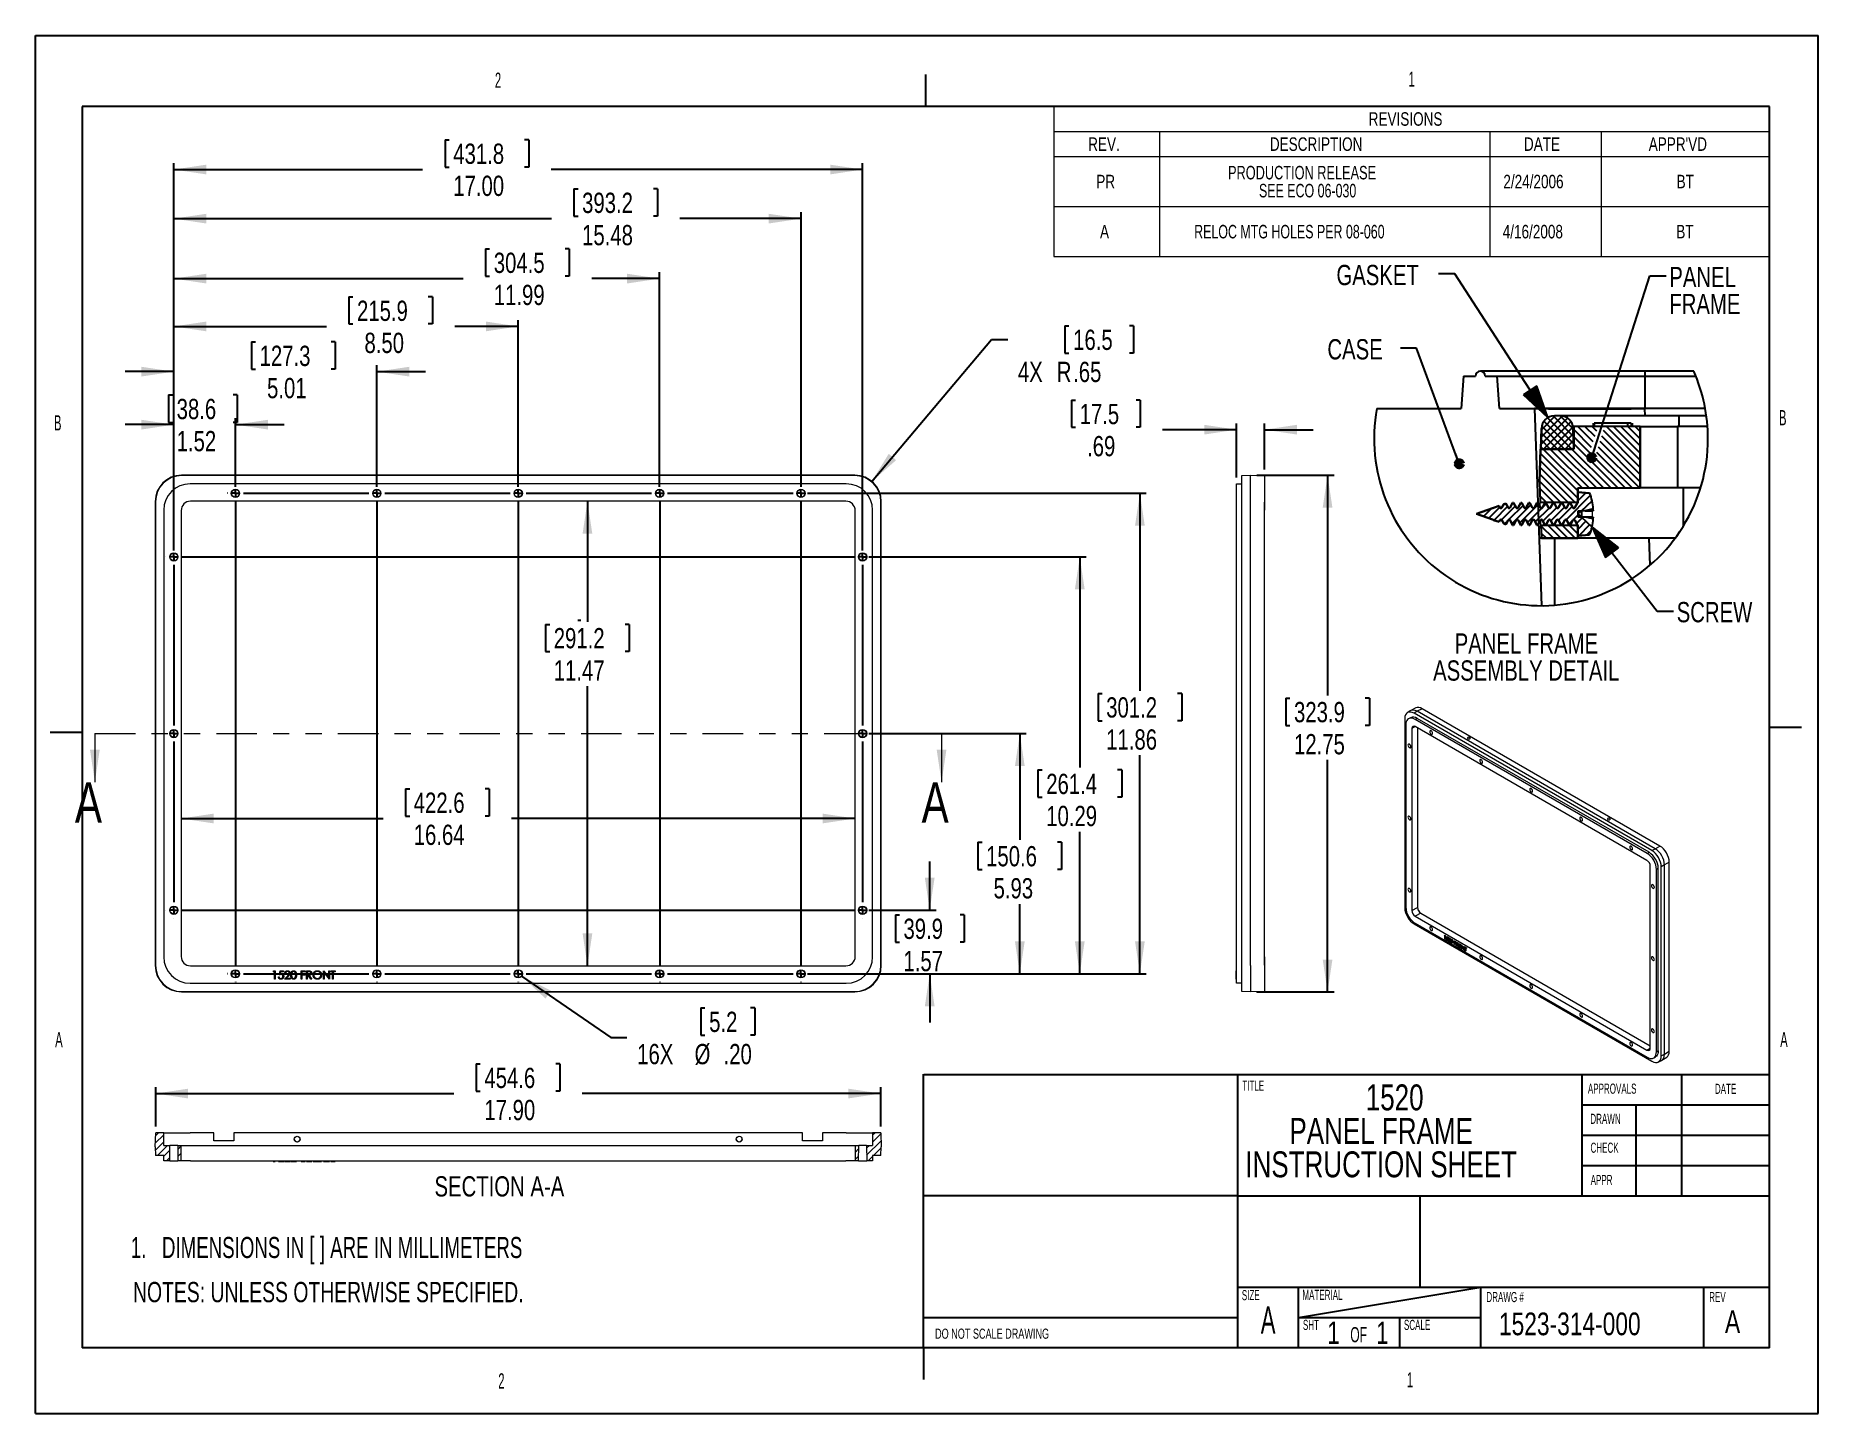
# Model space of a CAD drawing. Header units: inches. Extents: x 0 to 11, y 0 to 8.5.
import ezdxf

# ---------------------------------------------------------------- set-up
doc = ezdxf.new("R2010")
doc.units = ezdxf.units.IN
doc.header["$MEASUREMENT"] = 0
doc.linetypes.add('PHANTOM', pattern=[0.5, 0.25, -0.05, 0.05, -0.05, 0.05, -0.05])
doc.layers.add('SLD-0', color=7, linetype='Continuous')
doc.styles.add('SLDTEXTSTYLE0', font='TXT', dxfattribs={"width": 0.714844})
doc.styles.add('SLDTEXTSTYLE1', font='TXT', dxfattribs={"width": 0.663462})
doc.styles.add('SLDTEXTSTYLE2', font='TXT', dxfattribs={"width": 0.75})
doc.styles.add('SLDTEXTSTYLE3', font='TXT', dxfattribs={"width": 0.670269})
doc.styles.add('SLDTEXTSTYLE4', font='TXT', dxfattribs={"width": 0.608324})
doc.styles.add('SLDTEXTSTYLE5', font='TXT', dxfattribs={"width": 0.592105})
doc.styles.add('SLDTEXTSTYLE6', font='TXT', dxfattribs={"width": 0.552632})
doc.styles.add('SLDTEXTSTYLE7', font='TXT', dxfattribs={"width": 0.705882})
doc.styles.add('SLDTEXTSTYLE8', font='TXT', dxfattribs={"width": 0.6875})
doc.dimstyles.new('SLDDIMSTYLE0', dxfattribs={"dimtxt": 0.125, "dimasz": 0.2, "dimexe": 0, "dimexo": 0.0625, "dimgap": 0.03125, "dimtad": 0, "dimtih": 1, "dimtoh": 1, "dimlfac": 4, "dimzin": 12, "dimdsep": 46, "dimtxsty": 'SLDTEXTSTYLE2', "dimsah": 1, "dimcen": 0.09, "dimadec": 0, "dimazin": 0, "dimtfac": 1, "dimtofl": 0, "dimtmove": 0, "dimatfit": 3, "dimfxl": 1, "dimtolj": 1, "dimtzin": 12, "dimarcsym": 0})
doc.dimstyles.new('SLDDIMSTYLE1', dxfattribs={"dimtxt": 0.125, "dimasz": 0.2, "dimexe": 0, "dimexo": 0.0625, "dimgap": 0.03125, "dimtad": 0, "dimtih": 1, "dimtoh": 1, "dimlfac": 4, "dimzin": 4, "dimdsep": 46, "dimtxsty": 'SLDTEXTSTYLE2', "dimsah": 1, "dimcen": 0.09, "dimadec": 0, "dimazin": 0, "dimtfac": 1, "dimtofl": 0, "dimtmove": 0, "dimatfit": 3, "dimfxl": 1, "dimtolj": 1, "dimtzin": 12, "dimarcsym": 0})
doc.dimstyles.new('SLDDIMSTYLE2', dxfattribs={"dimtxt": 0.125, "dimasz": 0.2, "dimexe": 0, "dimexo": 0.0625, "dimgap": 0.03125, "dimtad": 0, "dimtih": 1, "dimtoh": 1, "dimlfac": 4, "dimzin": 4, "dimdsep": 46, "dimtxsty": 'SLDTEXTSTYLE2', "dimsah": 1, "dimcen": 0.09, "dimadec": 0, "dimazin": 0, "dimtfac": 1, "dimtmove": 0, "dimatfit": 3, "dimfxl": 1, "dimtolj": 1, "dimtzin": 12, "dimarcsym": 0})
doc.dimstyles.new('SLDDIMSTYLE3', dxfattribs={"dimtxt": 0.125, "dimasz": 0.2, "dimexe": 0, "dimexo": 0.0625, "dimgap": 0.03125, "dimtad": 0, "dimtih": 1, "dimtoh": 1, "dimlfac": 4, "dimzin": 12, "dimdsep": 46, "dimtxsty": 'SLDTEXTSTYLE2', "dimsah": 1, "dimcen": 0.09, "dimadec": 0, "dimazin": 0, "dimtfac": 1, "dimtofl": 0, "dimtmove": 0, "dimatfit": 3, "dimfxl": 1, "dimtolj": 1, "dimtzin": 12, "dimarcsym": 0})

msp = doc.modelspace()

# ---------------------------------------------------------------- texts
at = {"color": 7, "linetype": 'Continuous', "char_height": 0.25, "attachment_point": 1, "style": 'SLDTEXTSTYLE2'}
for insert in [(0.2421, 3.8941), (5.4669, 3.8941)]:
    msp.add_mtext('A', dxfattribs=dict(at, insert=insert))
at = {"layer": 'SLD-0', "attachment_point": 1}
for s, insert, char_height, style in [('2', (2.8337, 8.2719), 0.0938, 'SLDTEXTSTYLE6'), ('1', (8.4717, 8.2787), 0.0938, 'SLDTEXTSTYLE6'), ('GASKET', (8.0268, 7.0857), 0.125, 'SLDTEXTSTYLE2'), ('PANEL', (10.0808, 7.0735), 0.125, 'SLDTEXTSTYLE2'), ('FRAME', (10.0808, 6.9069), 0.125, 'SLDTEXTSTYLE2'), ('CASE', (7.971, 6.6275), 0.125, 'SLDTEXTSTYLE2'), ('B', (10.7577, 6.1896), 0.0938, 'SLDTEXTSTYLE6'), ('B', (0.113, 6.158), 0.0938, 'SLDTEXTSTYLE6'), ('SCREW', (10.1264, 5.0058), 0.125, 'SLDTEXTSTYLE2'), ('PANEL FRAME', (8.7565, 4.8122), 0.125, 'SLDTEXTSTYLE2'), ('ASSEMBLY DETAIL', (8.6233, 4.6455), 0.125, 'SLDTEXTSTYLE2'), ('A', (0.1205, 2.353), 0.0938, 'SLDTEXTSTYLE6'), ('A', (10.7652, 2.3531), 0.0938, 'SLDTEXTSTYLE6'), ('SECTION A-A', (2.4611, 1.4629), 0.125, 'SLDTEXTSTYLE2'), ('1.   DIMENSIONS IN [ ] ARE IN MILLIMETERS', (0.5871, 1.0883), 0.13, 'SLDTEXTSTYLE1'), ('NOTES: UNLESS OTHERWISE SPECIFIED.', (0.6009, 0.8107), 0.125, 'SLDTEXTSTYLE0'), ('1', (7.9703, 0.5662), 0.1378, 'SLDTEXTSTYLE2'), ('1', (8.2717, 0.5664), 0.1378, 'SLDTEXTSTYLE2'), ('1523-314-000', (9.0296, 0.6219), 0.14, 'SLDTEXTSTYLE2'), ('A', (10.4243, 0.6359), 0.14, 'SLDTEXTSTYLE2'), ('2', (2.8547, 0.247), 0.0938, 'SLDTEXTSTYLE6'), ('1', (8.4611, 0.2538), 0.0938, 'SLDTEXTSTYLE6')]:
    msp.add_mtext(s, dxfattribs=dict(at, insert=insert, char_height=char_height, style=style))
at = {"layer": 'SLD-0', "color": 7, "attachment_point": 1}
for s, insert, char_height, style in [('TITLE', (7.446, 2.0527), 0.0625, 'SLDTEXTSTYLE5'), ('APPROVALS', (9.5785, 2.0345), 0.0625, 'SLDTEXTSTYLE5'), ('DATE', (10.3621, 2.0333), 0.0625, 'SLDTEXTSTYLE5'), ('DRAWN', (9.5935, 1.8485), 0.0625, 'SLDTEXTSTYLE5'), ('CHECK', (9.5948, 1.6703), 0.0625, 'SLDTEXTSTYLE5'), ('APPR', (9.5955, 1.4708), 0.0625, 'SLDTEXTSTYLE5'), ('SIZE', (7.4429, 0.7608), 0.0625, 'SLDTEXTSTYLE5'), ('MATERIAL', (7.8167, 0.7622), 0.0625, 'SLDTEXTSTYLE5'), ('DRAWG #', (8.9521, 0.7488), 0.0625, 'SLDTEXTSTYLE5'), ('REV', (10.3268, 0.7486), 0.0625, 'SLDTEXTSTYLE5'), ('A', (7.56, 0.6592), 0.1667, 'SLDTEXTSTYLE4'), ('SHT', (7.82, 0.5769), 0.0625, 'SLDTEXTSTYLE5'), ('SCALE', (8.4433, 0.577), 0.0625, 'SLDTEXTSTYLE5'), ('DO NOT SCALE DRAWING', (5.5501, 0.5228), 0.0625, 'SLDTEXTSTYLE3'), ('OF', (8.1122, 0.5324), 0.09375, 'SLDTEXTSTYLE5')]:
    msp.add_mtext(s, dxfattribs=dict(at, insert=insert, char_height=char_height, style=style))

# ---------------------------------------------------------------- blocks, each defined once
blk = doc.blocks.new('SW_NOTE_0')
at = {"layer": 'SLD-0', "color": 0, "char_height": 0.16, "attachment_point": 1, "style": 'SLDTEXTSTYLE2'}
for s, insert in [('1520', (0, 0.204)), ('PANEL FRAME', (-0.471, -0.003)), ('INSTRUCTION SHEET', (-0.743, -0.209))]:
    blk.add_mtext(s, dxfattribs=dict(at, insert=insert))
blk = doc.blocks.new('SW_TABLEANNOTATION_0')
at = {"color": 0, "linetype": 'Continuous', "lineweight": 0}
for p, q in [((0, 0), (0, -0.926)), ((4.416, 0), (0, 0)), ((4.416, -0.926), (4.416, 0)), ((0, -0.155), (4.416, -0.155)), ((0.653, -0.155), (0.653, -0.309)), ((2.691, -0.155), (2.691, -0.309)), ((3.377, -0.155), (3.377, -0.309)), ((0, -0.309), (4.416, -0.309)), ((0.653, -0.309), (0.653, -0.926)), ((2.691, -0.309), (2.691, -0.926)), ((3.377, -0.309), (3.377, -0.926)), ((0, -0.618), (4.416, -0.618)), ((0, -0.926), (4.416, -0.926))]:
    blk.add_line(p, q, dxfattribs=at)
at = {"color": 0, "linetype": 'Continuous', "lineweight": 0, "attachment_point": 1}
for s, insert, char_height, style in [('REVISIONS', (1.943, -0.036), 0.0833, 'SLDTEXTSTYLE2'), ('REV.', (0.212, -0.191), 0.0833, 'SLDTEXTSTYLE2'), ('DESCRIPTION', (1.333, -0.191), 0.08333, 'SLDTEXTSTYLE2'), ('DATE', (2.901, -0.191), 0.0833, 'SLDTEXTSTYLE2'), ("APPR'VD", (3.671, -0.191), 0.0833, 'SLDTEXTSTYLE2'), ('PR', (0.262, -0.422), 0.0833, 'SLDTEXTSTYLE2'), ('PRODUCTION RELEASE ', (1.075, -0.367), 0.08333, 'SLDTEXTSTYLE7'), ('2/24/2006', (2.774, -0.422), 0.0833, 'SLDTEXTSTYLE2'), ('BT', (3.843, -0.422), 0.0833, 'SLDTEXTSTYLE2'), ('SEE ECO 06-030', (1.266, -0.478), 0.08333, 'SLDTEXTSTYLE8'), ('A', (0.285, -0.731), 0.0833, 'SLDTEXTSTYLE2'), ('RELOC MTG HOLES PER 08-060', (0.866, -0.731), 0.08333, 'SLDTEXTSTYLE8'), ('4/16/2008', (2.77, -0.731), 0.0833, 'SLDTEXTSTYLE2'), ('BT', (3.841, -0.731), 0.0833, 'SLDTEXTSTYLE2')]:
    blk.add_mtext(s, dxfattribs=dict(at, insert=insert, char_height=char_height, style=style))
blk = doc.blocks.new('*D3')
at = {"layer": 'SLD-0'}
for p, q in [((0.819, 6.283), (0.819, 6.114)), ((0.819, 6.283), (0.845, 6.283)), ((1.244, 6.283), (1.218, 6.283)), ((1.244, 6.283), (1.244, 6.114)), ((0.853, 6.1), (0.553, 6.1)), ((0.819, 6.114), (0.845, 6.114)), ((0.853, 5.324), (0.853, 6.139)), ((1.244, 6.114), (1.218, 6.114)), ((1.233, 5.716), (1.233, 6.139)), ((1.233, 6.1), (1.533, 6.1))]:
    blk.add_line(p, q, dxfattribs=at)
for points in [[(0.853, 6.1), (0.653, 6.13), (0.653, 6.07)], [(1.233, 6.1), (1.433, 6.07), (1.433, 6.13)]]:
    blk.add_solid(points, dxfattribs=at)
at = {"layer": 'SLD-0', "char_height": 0.125, "attachment_point": 1, "style": 'SLDTEXTSTYLE2'}
for s, insert in [('38.6', (0.87, 6.259)), ('1.52', (0.87, 6.061))]:
    blk.add_mtext(s, dxfattribs=dict(at, insert=insert))
blk = doc.blocks.new('*D4')
at = {"layer": 'SLD-0'}
for p, q in [((2.526, 7.858), (2.526, 7.689)), ((2.526, 7.858), (2.551, 7.858)), ((3.043, 7.858), (3.017, 7.858)), ((3.043, 7.858), (3.043, 7.689)), ((0.853, 5.324), (0.853, 7.714)), ((5.103, 5.324), (5.103, 7.714)), ((0.853, 7.674), (2.388, 7.674)), ((2.526, 7.689), (2.551, 7.689)), ((3.043, 7.689), (3.017, 7.689)), ((5.103, 7.674), (3.181, 7.674))]:
    blk.add_line(p, q, dxfattribs=at)
for points in [[(0.853, 7.674), (1.053, 7.644), (1.053, 7.704)], [(5.103, 7.674), (4.903, 7.704), (4.903, 7.644)]]:
    blk.add_solid(points, dxfattribs=at)
at = {"layer": 'SLD-0', "char_height": 0.125, "attachment_point": 1, "style": 'SLDTEXTSTYLE2'}
for s, insert in [('431.8', (2.577, 7.834)), ('17.00', (2.577, 7.636))]:
    blk.add_mtext(s, dxfattribs=dict(at, insert=insert))
blk = doc.blocks.new('*D5')
at = {"layer": 'SLD-0'}
for p, q in [((5.517, 3.104), (5.517, 3.404)), ((5.142, 3.104), (5.556, 3.104)), ((5.305, 3.076), (5.305, 2.907)), ((5.305, 3.076), (5.33, 3.076)), ((5.729, 3.076), (5.704, 3.076)), ((5.729, 3.076), (5.729, 2.907)), ((5.305, 2.907), (5.33, 2.907)), ((5.729, 2.907), (5.704, 2.907)), ((4.762, 2.712), (5.556, 2.712)), ((5.517, 2.712), (5.517, 2.412))]:
    blk.add_line(p, q, dxfattribs=at)
for points in [[(5.517, 3.104), (5.547, 3.304), (5.487, 3.304)], [(5.517, 2.712), (5.487, 2.512), (5.547, 2.512)]]:
    blk.add_solid(points, dxfattribs=at)
at = {"layer": 'SLD-0', "char_height": 0.125, "attachment_point": 1, "style": 'SLDTEXTSTYLE2'}
for s, insert in [('39.9', (5.355, 3.052)), ('1.57', (5.355, 2.853))]:
    blk.add_mtext(s, dxfattribs=dict(at, insert=insert))
blk = doc.blocks.new('*D6')
at = {"layer": 'SLD-0'}
for p, q in [((4.762, 5.677), (6.853, 5.677)), ((6.814, 5.677), (6.814, 4.457)), ((6.556, 4.442), (6.556, 4.273)), ((6.556, 4.442), (6.581, 4.442)), ((7.072, 4.442), (7.047, 4.442)), ((7.072, 4.442), (7.072, 4.273)), ((6.556, 4.273), (6.581, 4.273)), ((7.072, 4.273), (7.047, 4.273)), ((6.814, 2.712), (6.814, 4.06)), ((4.762, 2.712), (6.853, 2.712))]:
    blk.add_line(p, q, dxfattribs=at)
for points in [[(6.814, 5.677), (6.784, 5.477), (6.844, 5.477)], [(6.814, 2.712), (6.844, 2.912), (6.784, 2.912)]]:
    blk.add_solid(points, dxfattribs=at)
at = {"layer": 'SLD-0', "char_height": 0.125, "attachment_point": 1, "style": 'SLDTEXTSTYLE2'}
for s, insert in [('301.2', (6.606, 4.418)), ('11.86', (6.606, 4.22))]:
    blk.add_mtext(s, dxfattribs=dict(at, insert=insert))
blk = doc.blocks.new('*D7')
at = {"layer": 'SLD-0'}
for p, q in [((2.999, 2.697), (3.549, 2.318)), ((4.105, 2.502), (4.105, 2.333)), ((4.105, 2.502), (4.13, 2.502)), ((4.437, 2.502), (4.411, 2.502)), ((4.437, 2.502), (4.437, 2.333)), ((3.549, 2.318), (3.649, 2.318)), ((4.105, 2.333), (4.13, 2.333)), ((4.437, 2.333), (4.411, 2.333))]:
    blk.add_line(p, q, dxfattribs=at)
blk.add_solid([(2.999, 2.697), (3.146, 2.559), (3.18, 2.608)], dxfattribs=at)
at = {"layer": 'SLD-0', "char_height": 0.125, "attachment_point": 1, "style": 'SLDTEXTSTYLE2'}
for s, insert in [('5.2', (4.156, 2.478)), ('16X ', (3.712, 2.279)), ('%%c', (4.066, 2.279)), ('.20', (4.245, 2.279))]:
    blk.add_mtext(s, dxfattribs=dict(at, insert=insert))
blk = doc.blocks.new('*D8')
at = {"layer": 'SLD-0'}
for p, q in [((3.405, 5.627), (3.405, 4.883)), ((3.147, 4.868), (3.147, 4.7)), ((3.147, 4.868), (3.172, 4.868)), ((3.663, 4.868), (3.638, 4.868)), ((3.663, 4.868), (3.663, 4.7)), ((3.147, 4.7), (3.172, 4.7)), ((3.663, 4.7), (3.638, 4.7)), ((3.405, 2.761), (3.405, 4.486))]:
    blk.add_line(p, q, dxfattribs=at)
for points in [[(3.405, 5.627), (3.375, 5.427), (3.435, 5.427)], [(3.405, 2.761), (3.435, 2.961), (3.375, 2.961)]]:
    blk.add_solid(points, dxfattribs=at)
at = {"layer": 'SLD-0', "char_height": 0.125, "attachment_point": 1, "style": 'SLDTEXTSTYLE2'}
for s, insert in [('291.2', (3.197, 4.845)), ('11.47', (3.197, 4.646))]:
    blk.add_mtext(s, dxfattribs=dict(at, insert=insert))
blk = doc.blocks.new('*D9')
at = {"layer": 'SLD-0'}
for p, q in [((2.282, 3.854), (2.282, 3.685)), ((2.282, 3.854), (2.308, 3.854)), ((2.799, 3.854), (2.773, 3.854)), ((2.799, 3.854), (2.799, 3.685)), ((0.898, 3.67), (2.144, 3.67)), ((2.282, 3.685), (2.308, 3.685)), ((2.799, 3.685), (2.773, 3.685)), ((5.057, 3.67), (2.937, 3.67))]:
    blk.add_line(p, q, dxfattribs=at)
for points in [[(0.898, 3.67), (1.098, 3.64), (1.098, 3.7)], [(5.057, 3.67), (4.857, 3.7), (4.857, 3.64)]]:
    blk.add_solid(points, dxfattribs=at)
at = {"layer": 'SLD-0', "char_height": 0.125, "attachment_point": 1, "style": 'SLDTEXTSTYLE2'}
for s, insert in [('422.6', (2.333, 3.83)), ('16.64', (2.333, 3.632))]:
    blk.add_mtext(s, dxfattribs=dict(at, insert=insert))
blk = doc.blocks.new('*D10')
at = {"layer": 'SLD-0'}
for p, q in [((1.332, 6.611), (1.332, 6.442)), ((1.332, 6.611), (1.357, 6.611)), ((1.848, 6.611), (1.823, 6.611)), ((1.848, 6.611), (1.848, 6.442)), ((0.853, 6.427), (0.553, 6.427)), ((0.853, 5.324), (0.853, 6.466)), ((1.332, 6.442), (1.357, 6.442)), ((1.848, 6.442), (1.823, 6.442)), ((2.105, 5.716), (2.105, 6.466)), ((2.105, 6.427), (2.405, 6.427))]:
    blk.add_line(p, q, dxfattribs=at)
for points in [[(0.853, 6.427), (0.653, 6.457), (0.653, 6.397)], [(2.105, 6.427), (2.305, 6.397), (2.305, 6.457)]]:
    blk.add_solid(points, dxfattribs=at)
at = {"layer": 'SLD-0', "char_height": 0.125, "attachment_point": 1, "style": 'SLDTEXTSTYLE2'}
for s, insert in [('127.3', (1.382, 6.587)), ('5.01', (1.428, 6.388))]:
    blk.add_mtext(s, dxfattribs=dict(at, insert=insert))
blk = doc.blocks.new('*D11')
at = {"layer": 'SLD-0'}
for p, q in [((1.932, 6.889), (1.932, 6.721)), ((1.932, 6.889), (1.957, 6.889)), ((2.449, 6.889), (2.423, 6.889)), ((2.449, 6.889), (2.449, 6.721)), ((0.853, 5.324), (0.853, 6.745)), ((1.932, 6.721), (1.957, 6.721)), ((2.449, 6.721), (2.423, 6.721)), ((2.978, 5.716), (2.978, 6.745)), ((0.853, 6.706), (1.794, 6.706)), ((2.978, 6.706), (2.587, 6.706))]:
    blk.add_line(p, q, dxfattribs=at)
for points in [[(0.853, 6.706), (1.053, 6.676), (1.053, 6.736)], [(2.978, 6.706), (2.778, 6.736), (2.778, 6.676)]]:
    blk.add_solid(points, dxfattribs=at)
at = {"layer": 'SLD-0', "char_height": 0.125, "attachment_point": 1, "style": 'SLDTEXTSTYLE2'}
for s, insert in [('215.9', (1.983, 6.865)), ('8.50', (2.029, 6.667))]:
    blk.add_mtext(s, dxfattribs=dict(at, insert=insert))
blk = doc.blocks.new('*D12')
at = {"layer": 'SLD-0'}
for p, q in [((2.776, 7.185), (2.776, 7.016)), ((2.776, 7.185), (2.801, 7.185)), ((3.293, 7.185), (3.267, 7.185)), ((3.293, 7.185), (3.293, 7.016)), ((0.853, 5.324), (0.853, 7.041)), ((3.85, 5.716), (3.85, 7.041)), ((0.853, 7.001), (2.638, 7.001)), ((2.776, 7.016), (2.801, 7.016)), ((3.293, 7.016), (3.267, 7.016)), ((3.85, 7.001), (3.431, 7.001))]:
    blk.add_line(p, q, dxfattribs=at)
for points in [[(0.853, 7.001), (1.053, 6.971), (1.053, 7.031)], [(3.85, 7.001), (3.65, 7.031), (3.65, 6.971)]]:
    blk.add_solid(points, dxfattribs=at)
at = {"layer": 'SLD-0', "char_height": 0.125, "attachment_point": 1, "style": 'SLDTEXTSTYLE2'}
for s, insert in [('304.5', (2.827, 7.161)), ('11.99', (2.827, 6.963))]:
    blk.add_mtext(s, dxfattribs=dict(at, insert=insert))
blk = doc.blocks.new('*D13')
at = {"layer": 'SLD-0'}
for p, q in [((3.321, 7.554), (3.321, 7.386)), ((3.321, 7.554), (3.347, 7.554)), ((3.838, 7.554), (3.812, 7.554)), ((3.838, 7.554), (3.838, 7.386)), ((0.853, 5.324), (0.853, 7.41)), ((0.853, 7.371), (3.183, 7.371)), ((3.321, 7.386), (3.347, 7.386)), ((3.838, 7.386), (3.812, 7.386)), ((4.723, 7.371), (3.976, 7.371)), ((4.723, 5.716), (4.723, 7.41))]:
    blk.add_line(p, q, dxfattribs=at)
for points in [[(0.853, 7.371), (1.053, 7.341), (1.053, 7.401)], [(4.723, 7.371), (4.523, 7.401), (4.523, 7.341)]]:
    blk.add_solid(points, dxfattribs=at)
at = {"layer": 'SLD-0', "char_height": 0.125, "attachment_point": 1, "style": 'SLDTEXTSTYLE2'}
for s, insert in [('393.2', (3.372, 7.531)), ('15.48', (3.372, 7.332))]:
    blk.add_mtext(s, dxfattribs=dict(at, insert=insert))
blk = doc.blocks.new('*D14')
at = {"layer": 'SLD-0'}
for p, q in [((5.142, 4.194), (6.112, 4.194)), ((6.073, 4.194), (6.073, 3.539)), ((5.814, 3.524), (5.814, 3.355)), ((5.814, 3.524), (5.84, 3.524)), ((6.331, 3.524), (6.306, 3.524)), ((6.331, 3.524), (6.331, 3.355)), ((5.814, 3.355), (5.84, 3.355)), ((6.331, 3.355), (6.306, 3.355)), ((6.073, 2.712), (6.073, 3.142)), ((4.762, 2.712), (6.112, 2.712))]:
    blk.add_line(p, q, dxfattribs=at)
for points in [[(6.073, 4.194), (6.043, 3.994), (6.103, 3.994)], [(6.073, 2.712), (6.103, 2.912), (6.043, 2.912)]]:
    blk.add_solid(points, dxfattribs=at)
at = {"layer": 'SLD-0', "char_height": 0.125, "attachment_point": 1, "style": 'SLDTEXTSTYLE2'}
for s, insert in [('150.6', (5.865, 3.5)), ('5.93', (5.911, 3.302))]:
    blk.add_mtext(s, dxfattribs=dict(at, insert=insert))
blk = doc.blocks.new('*D15')
at = {"layer": 'SLD-0'}
for p, q in [((5.142, 5.284), (6.483, 5.284)), ((6.443, 5.284), (6.443, 3.985)), ((6.185, 3.97), (6.185, 3.801)), ((6.185, 3.97), (6.21, 3.97)), ((6.702, 3.97), (6.676, 3.97)), ((6.702, 3.97), (6.702, 3.801)), ((6.185, 3.801), (6.21, 3.801)), ((6.702, 3.801), (6.676, 3.801)), ((6.443, 2.712), (6.443, 3.588)), ((4.762, 2.712), (6.483, 2.712))]:
    blk.add_line(p, q, dxfattribs=at)
for points in [[(6.443, 5.284), (6.413, 5.084), (6.473, 5.084)], [(6.443, 2.712), (6.473, 2.912), (6.413, 2.912)]]:
    blk.add_solid(points, dxfattribs=at)
at = {"layer": 'SLD-0', "char_height": 0.125, "attachment_point": 1, "style": 'SLDTEXTSTYLE2'}
for s, insert in [('261.4', (6.236, 3.946)), ('10.29', (6.236, 3.748))]:
    blk.add_mtext(s, dxfattribs=dict(at, insert=insert))
blk = doc.blocks.new('*D16')
at = {"layer": 'SLD-0'}
for p, q in [((5.158, 5.748), (5.898, 6.626)), ((5.898, 6.626), (5.998, 6.626)), ((6.351, 6.71), (6.351, 6.541)), ((6.351, 6.71), (6.376, 6.71)), ((6.775, 6.71), (6.75, 6.71)), ((6.775, 6.71), (6.775, 6.541)), ((6.351, 6.541), (6.376, 6.541)), ((6.775, 6.541), (6.75, 6.541))]:
    blk.add_line(p, q, dxfattribs=at)
blk.add_solid([(5.158, 5.748), (5.31, 5.881), (5.264, 5.92)], dxfattribs=at)
at = {"layer": 'SLD-0', "char_height": 0.125, "attachment_point": 1, "style": 'SLDTEXTSTYLE2'}
for s, insert in [('16.5', (6.402, 6.686)), ('4X ', (6.061, 6.488)), ('R', (6.301, 6.488)), ('.65', (6.402, 6.488))]:
    blk.add_mtext(s, dxfattribs=dict(at, insert=insert))
blk = doc.blocks.new('SW_CENTERMARKSYMBOL_0')
at = {"layer": 'SLD-0', "color": 0}
for p, q in [((0.38, 0.442), (0.38, 0.443)), ((1.252, 0.442), (1.252, 0.443)), ((2.125, 0.442), (2.125, 0.443)), ((2.998, 0.442), (2.998, 0.443)), ((3.87, 0.442), (3.87, 0.443)), ((0.331, 0.393), (0.33, 0.393)), ((0.38, 0.393), (0.355, 0.393)), ((0.38, 0.393), (0.38, 0.417)), ((0.38, 0.393), (0.405, 0.393)), ((0.38, 0.393), (0.38, 0.368)), ((0.38, 0.343), (0.38, -2.523)), ((0.429, 0.393), (1.203, 0.393)), ((1.252, 0.393), (1.228, 0.393)), ((1.252, 0.393), (1.252, 0.417)), ((1.252, 0.393), (1.277, 0.393)), ((1.252, 0.393), (1.252, 0.368)), ((1.252, 0.343), (1.252, -2.523)), ((1.302, 0.393), (2.076, 0.393)), ((2.125, 0.393), (2.1, 0.393)), ((2.125, 0.393), (2.125, 0.417)), ((2.125, 0.393), (2.15, 0.393)), ((2.125, 0.393), (2.125, 0.368)), ((2.125, 0.343), (2.125, -2.523)), ((2.174, 0.393), (2.948, 0.393)), ((2.998, 0.393), (2.973, 0.393)), ((2.998, 0.393), (2.998, 0.417)), ((2.998, 0.393), (3.022, 0.393)), ((2.998, 0.393), (2.998, 0.368)), ((2.998, 0.343), (2.998, -2.523)), ((3.047, 0.393), (3.821, 0.393)), ((3.87, 0.393), (3.845, 0.393)), ((3.87, 0.393), (3.87, 0.417)), ((3.87, 0.393), (3.895, 0.393)), ((3.87, 0.393), (3.87, 0.368)), ((3.87, 0.343), (3.87, -2.523)), ((3.919, 0.393), (3.92, 0.393)), ((-0.049, 0), (-0.05, 0)), ((0, 0), (-0.025, 0)), ((0, 0.049), (0, 0.05)), ((0, 0), (0, 0.025)), ((0, 0), (0.025, 0)), ((0, 0), (0, -0.025)), ((0.049, 0), (4.201, 0)), ((4.25, 0), (4.225, 0)), ((4.25, 0.049), (4.25, 0.05)), ((4.25, 0), (4.25, 0.025)), ((4.25, 0), (4.275, 0)), ((4.25, 0), (4.25, -0.025)), ((4.299, 0), (4.3, 0)), ((0, -0.049), (0, -1.041)), ((4.25, -0.049), (4.25, -1.041)), ((-0.049, -1.09), (-0.05, -1.09)), ((0, -1.09), (-0.025, -1.09)), ((0, -1.09), (0, -1.065)), ((0, -1.09), (0.025, -1.09)), ((0, -1.09), (0, -1.115)), ((0.049, -1.09), (0.05, -1.09)), ((4.201, -1.09), (4.2, -1.09)), ((4.25, -1.09), (4.225, -1.09)), ((4.25, -1.09), (4.25, -1.065)), ((4.25, -1.09), (4.275, -1.09)), ((4.25, -1.09), (4.25, -1.115)), ((4.299, -1.09), (4.3, -1.09)), ((0, -1.139), (0, -2.131)), ((4.25, -1.139), (4.25, -2.131)), ((-0.049, -2.18), (-0.05, -2.18)), ((0, -2.18), (-0.025, -2.18)), ((0, -2.18), (0, -2.155)), ((0, -2.18), (0.025, -2.18)), ((0, -2.18), (0, -2.205)), ((0.049, -2.18), (4.201, -2.18)), ((4.25, -2.18), (4.225, -2.18)), ((4.25, -2.18), (4.25, -2.155)), ((4.25, -2.18), (4.275, -2.18)), ((4.25, -2.18), (4.25, -2.205)), ((4.299, -2.18), (4.3, -2.18)), ((0, -2.229), (0, -2.23)), ((4.25, -2.229), (4.25, -2.23)), ((0.331, -2.572), (0.33, -2.572)), ((0.38, -2.572), (0.355, -2.572)), ((0.38, -2.572), (0.38, -2.548)), ((0.38, -2.572), (0.405, -2.572)), ((0.38, -2.572), (0.38, -2.597)), ((0.38, -2.622), (0.38, -2.623)), ((0.429, -2.572), (1.203, -2.572)), ((1.252, -2.572), (1.228, -2.572)), ((1.252, -2.572), (1.252, -2.548)), ((1.252, -2.572), (1.277, -2.572)), ((1.252, -2.572), (1.252, -2.597)), ((1.252, -2.622), (1.252, -2.623)), ((1.302, -2.572), (2.076, -2.572)), ((2.125, -2.572), (2.1, -2.572)), ((2.125, -2.572), (2.125, -2.548)), ((2.125, -2.572), (2.15, -2.572)), ((2.125, -2.572), (2.125, -2.597)), ((2.125, -2.622), (2.125, -2.623)), ((2.174, -2.572), (2.948, -2.572)), ((2.998, -2.572), (2.973, -2.572)), ((2.998, -2.572), (2.998, -2.548)), ((2.998, -2.572), (3.022, -2.572)), ((2.998, -2.572), (2.998, -2.597)), ((2.998, -2.622), (2.998, -2.623)), ((3.047, -2.572), (3.821, -2.572)), ((3.87, -2.572), (3.845, -2.572)), ((3.87, -2.572), (3.87, -2.548)), ((3.87, -2.572), (3.895, -2.572)), ((3.87, -2.572), (3.87, -2.597)), ((3.87, -2.622), (3.87, -2.623)), ((3.919, -2.572), (3.92, -2.572))]:
    blk.add_line(p, q, dxfattribs=at)
blk = doc.blocks.new('*D18')
at = {"layer": 'SLD-0'}
for p, q in [((6.391, 6.252), (6.391, 6.084)), ((6.391, 6.252), (6.416, 6.252)), ((6.815, 6.252), (6.79, 6.252)), ((6.815, 6.252), (6.815, 6.084)), ((6.391, 6.084), (6.416, 6.084)), ((6.815, 6.084), (6.79, 6.084)), ((7.411, 6.069), (6.954, 6.069)), ((7.411, 5.774), (7.411, 6.108)), ((7.583, 5.824), (7.583, 6.108)), ((7.583, 6.069), (7.883, 6.069))]:
    blk.add_line(p, q, dxfattribs=at)
for points in [[(7.411, 6.069), (7.211, 6.099), (7.211, 6.039)], [(7.583, 6.069), (7.783, 6.039), (7.783, 6.099)]]:
    blk.add_solid(points, dxfattribs=at)
at = {"layer": 'SLD-0', "char_height": 0.125, "attachment_point": 1, "style": 'SLDTEXTSTYLE2'}
for s, insert in [('17.5', (6.442, 6.228)), ('.69', (6.488, 6.03))]:
    blk.add_mtext(s, dxfattribs=dict(at, insert=insert))
blk = doc.blocks.new('*D19')
at = {"layer": 'SLD-0'}
for p, q in [((7.536, 5.788), (8.012, 5.788)), ((7.972, 5.788), (7.972, 4.428)), ((7.714, 4.413), (7.714, 4.244)), ((7.714, 4.413), (7.739, 4.413)), ((8.231, 4.413), (8.205, 4.413)), ((8.231, 4.413), (8.231, 4.244)), ((7.714, 4.244), (7.739, 4.244)), ((8.231, 4.244), (8.205, 4.244)), ((7.972, 2.6), (7.972, 4.031)), ((7.536, 2.6), (8.012, 2.6))]:
    blk.add_line(p, q, dxfattribs=at)
for points in [[(7.972, 5.788), (7.942, 5.588), (8.002, 5.588)], [(7.972, 2.6), (8.002, 2.8), (7.942, 2.8)]]:
    blk.add_solid(points, dxfattribs=at)
at = {"layer": 'SLD-0', "char_height": 0.125, "attachment_point": 1, "style": 'SLDTEXTSTYLE2'}
for s, insert in [('323.9', (7.765, 4.389)), ('12.75', (7.765, 4.191))]:
    blk.add_mtext(s, dxfattribs=dict(at, insert=insert))
blk = doc.blocks.new('*D20')
at = {"layer": 'SLD-0'}
for p, q in [((2.718, 2.156), (2.718, 1.988)), ((2.718, 2.156), (2.743, 2.156)), ((3.235, 2.156), (3.209, 2.156)), ((3.235, 2.156), (3.235, 1.988)), ((0.741, 1.77), (0.741, 2.012)), ((2.718, 1.988), (2.743, 1.988)), ((3.235, 1.988), (3.209, 1.988)), ((5.215, 1.77), (5.215, 2.012)), ((0.741, 1.973), (2.58, 1.973)), ((5.215, 1.973), (3.373, 1.973))]:
    blk.add_line(p, q, dxfattribs=at)
for points in [[(0.741, 1.973), (0.941, 1.943), (0.941, 2.003)], [(5.215, 1.973), (5.015, 2.003), (5.015, 1.943)]]:
    blk.add_solid(points, dxfattribs=at)
at = {"layer": 'SLD-0', "char_height": 0.125, "attachment_point": 1, "style": 'SLDTEXTSTYLE2'}
for s, insert in [('454.6', (2.769, 2.132)), ('17.90', (2.769, 1.934))]:
    blk.add_mtext(s, dxfattribs=dict(at, insert=insert))

# ---------------------------------------------------------------- dimensions: what is measured, and where the dimension line sits
at = {"layer": 'SLD-0'}
for base, p1, p2, dimstyle, picture, middle in [((5.1027, 7.6743), (0.8527, 5.2841), (5.1027, 5.2841), 'SLDDIMSTYLE1', '*D4', (2.7845, 7.6743)), ((4.7227, 7.3709), (0.8527, 5.2841), (4.7227, 5.6766), 'SLDDIMSTYLE0', '*D13', (3.5795, 7.3709)), ((3.8502, 7.0013), (0.8527, 5.2841), (3.8502, 5.6766), 'SLDDIMSTYLE0', '*D12', (3.0343, 7.0013)), ((2.9777, 6.7057), (0.8527, 5.2841), (2.9777, 5.6766), 'SLDDIMSTYLE1', '*D11', (2.1903, 6.7057)), ((2.1052, 6.4271), (0.8527, 5.2841), (2.1052, 5.6766), 'SLDDIMSTYLE0', '*D10', (1.5899, 6.4271)), ((1.2327, 6.0996), (0.8527, 5.2841), (1.2327, 5.6766), 'SLDDIMSTYLE0', '*D3', (1.0314, 6.0996)), ((7.5831, 6.0687), (7.4106, 5.7349), (7.5831, 5.7849), 'SLDDIMSTYLE0', '*D18', (6.6032, 6.0687)), ((5.0572, 3.6703), (0.8982, 2.8184), (5.0572, 2.8184), 'SLDDIMSTYLE0', '*D9', (2.5405, 3.6703)), ((5.2147, 1.9727), (0.7407, 1.7307), (5.2147, 1.7307), 'SLDDIMSTYLE1', '*D20', (2.9763, 1.9727))]:
    dim = msp.add_linear_dim(base=base, p1=p1, p2=p2, dimstyle=dimstyle, dxfattribs=at)
    dim.commit()
    dim.dimension.update_dxf_attribs({"geometry": picture, "text_midpoint": middle, "dimtype": 160})
dim = msp.add_radius_dim(center=(5.0534, 5.6236), mpoint=(5.1581, 5.7478), text='4X <>', dimstyle='SLDDIMSTYLE3', dxfattribs=at)
dim.commit()
dim.dimension.update_dxf_attribs({"geometry": '*D16', "text_midpoint": (6.4434, 6.6256), "dimtype": 164})
for base, p1, p2, picture, middle in [((7.9724, 2.6004), (7.4969, 5.7879), (7.4969, 2.6004), '*D19', (7.9724, 4.2296)), ((3.4051, 2.7609), (4.9997, 5.6274), (4.9997, 2.7609), '*D8', (3.4051, 4.6849)), ((6.8141, 2.7116), (4.7227, 5.6766), (4.7227, 2.7116), '*D6', (6.8141, 4.2583)), ((6.4434, 5.2841), (4.7227, 2.7116), (5.1027, 5.2841), '*D15', (6.4434, 3.7864)), ((6.0726, 4.1941), (4.7227, 2.7116), (5.1027, 4.1941), '*D14', (6.0726, 3.3404)), ((5.5168, 3.1041), (4.7227, 2.7116), (5.1027, 3.1041), '*D5', (5.5168, 2.8921))]:
    dim = msp.add_linear_dim(base=base, p1=p1, p2=p2, angle=90, dimstyle='SLDDIMSTYLE0', dxfattribs=at)
    dim.commit()
    dim.dimension.update_dxf_attribs({"geometry": picture, "text_midpoint": middle, "dimtype": 160})
dim = msp.add_diameter_dim_2p(p1=(2.9567, 2.7261), p2=(2.9987, 2.6972), text='16X <>', dimstyle='SLDDIMSTYLE2', dxfattribs=at)
dim.commit()
dim.dimension.update_dxf_attribs({"geometry": '*D7', "text_midpoint": (4.0997, 2.318), "dimtype": 163})

# ---------------------------------------------------------------- hatches: boundary and pattern name
at = {"linetype": 'Continuous', "lineweight": 0}
h = msp.add_hatch(dxfattribs=at)
h.set_pattern_fill('ANSI31', scale=0.25, style=0)
h.paths.add_polyline_path([(0.7407, 1.7307), (0.7377, 1.6444), (0.7395, 1.5907), (0.7907, 1.5907), (0.7907, 1.5582), (0.8272, 1.5582), (0.8288, 1.6532), (0.7907, 1.6532), (0.7907, 1.7307)], flags=0)
h = msp.add_hatch(dxfattribs=at)
h.set_pattern_fill('ANSI31', scale=0.25, style=0)
h.paths.add_polyline_path([(0.8782, 1.5582), (0.8982, 1.5582), (0.8982, 1.6532), (0.8765, 1.6532)], flags=0)
h = msp.add_hatch(dxfattribs=at)
h.set_pattern_fill('ANSI31', scale=0.25, style=0)
h.paths.add_polyline_path([(5.0572, 1.5582), (5.0772, 1.5582), (5.0788, 1.6532), (5.0572, 1.6532)], flags=0)
h = msp.add_hatch(dxfattribs=at)
h.set_pattern_fill('ANSI31', scale=0.25, style=0)
h.paths.add_polyline_path([(5.1647, 1.5907), (5.2158, 1.5907), (5.2177, 1.6444), (5.2147, 1.7307), (5.1647, 1.7307), (5.1647, 1.6532), (5.1265, 1.6532), (5.1282, 1.5582), (5.1647, 1.5582)], flags=0)

# ---------------------------------------------------------------- linework, layer by layer
at = {"color": 7, "linetype": 'Continuous', "lineweight": 15}
for p, q in [((5.0553, 5.7879), (0.9001, 5.7879)), ((5.0534, 5.786), (0.9019, 5.786)), ((5.0022, 5.7349), (0.9532, 5.7349)), ((7.4106, 5.7349), (7.4431, 5.7349)), ((7.4106, 5.5724), (7.4106, 5.7349)), ((7.4431, 5.786), (7.4969, 5.7879)), ((7.4431, 5.6236), (7.4431, 5.786)), ((7.4969, 5.6255), (7.4969, 5.7879)), ((7.4969, 5.7879), (7.5831, 5.7849)), ((7.5831, 5.7849), (7.5831, 5.6225)), ((7.5831, 5.7349), (7.5831, 5.5724)), ((0.7377, 5.6255), (0.7377, 2.7628)), ((0.7395, 5.6236), (0.7395, 2.7647)), ((4.9997, 5.6274), (0.9557, 5.6274)), ((5.2158, 2.7647), (5.2158, 5.6236)), ((5.2177, 2.7628), (5.2177, 5.6255)), ((7.4431, 2.7647), (7.4431, 5.6236)), ((7.4969, 2.7628), (7.4969, 5.6255)), ((7.5831, 2.7658), (7.5831, 5.6225)), ((0.7907, 5.5724), (0.7907, 2.8159)), ((0.8982, 5.5699), (0.8982, 2.8184)), ((5.0572, 2.8184), (5.0572, 5.5699)), ((5.1647, 2.8159), (5.1647, 5.5724)), ((7.4106, 2.8159), (7.4106, 5.5724)), ((7.5831, 2.8159), (7.5831, 5.5724)), ((8.4822, 4.3346), (8.4638, 4.3225)), ((8.4833, 4.292), (8.4718, 4.2854)), ((8.5166, 4.352), (8.485, 4.3362)), ((8.5242, 4.3314), (8.5058, 4.3193)), ((9.9736, 3.472), (8.5058, 4.3193)), ((8.5557, 4.3472), (8.5242, 4.3314)), ((9.9933, 3.4834), (8.5242, 4.3314)), ((10.0227, 3.5003), (8.5557, 4.3472)), ((8.4484, 4.2862), (8.4484, 3.1189)), ((8.455, 4.2482), (8.455, 3.1228)), ((8.5133, 4.237), (8.493, 4.2252)), ((8.493, 4.2252), (8.493, 3.1019)), ((8.5239, 4.288), (8.5125, 4.2814)), ((9.944, 3.4549), (8.5125, 4.2814)), ((9.9431, 3.4116), (8.5133, 4.237)), ((9.9555, 3.4616), (8.5239, 4.288)), ((8.5266, 4.2293), (8.5266, 3.1213)), ((9.944, 3.4549), (9.9555, 3.4616)), ((9.9736, 3.472), (9.9933, 3.4834)), ((9.9933, 3.4834), (10.0227, 3.5003)), ((9.9634, 2.253), (9.9634, 3.3764)), ((10.0129, 3.3621), (10.0014, 3.3554)), ((10.0014, 2.23), (10.0014, 3.3554)), ((10.0129, 2.2367), (10.0129, 3.3621)), ((10.0507, 3.3839), (10.031, 3.3726)), ((10.031, 2.2053), (10.031, 3.3726)), ((10.0801, 3.4009), (10.0507, 3.3839)), ((10.0507, 2.2152), (10.0507, 3.3839)), ((10.0801, 2.2346), (10.0801, 3.4009)), ((8.493, 3.1019), (8.5266, 3.1213)), ((8.5469, 3.086), (8.5133, 3.0667)), ((8.5469, 3.086), (9.9634, 2.2683)), ((8.5058, 3.0195), (9.9736, 2.1722)), ((8.5125, 3.0233), (9.944, 2.1969)), ((8.5133, 3.0667), (9.9431, 2.2413)), ((8.6919, 2.9468), (8.693, 2.9483)), ((8.6947, 2.9452), (8.6919, 2.9468)), ((8.693, 2.9483), (8.6947, 2.9493)), ((8.693, 2.9483), (8.6963, 2.9464)), ((8.6947, 2.9493), (8.6981, 2.9474)), ((8.6947, 2.9266), (8.6947, 2.9452)), ((8.6963, 2.9257), (8.6947, 2.9266)), ((8.6963, 2.9464), (8.6981, 2.9474)), ((8.6963, 2.9464), (8.6963, 2.9257)), ((8.6963, 2.9257), (8.6981, 2.9267)), ((8.6981, 2.9474), (8.6981, 2.9267)), ((8.7032, 2.927), (8.7049, 2.928)), ((8.7032, 2.927), (8.7048, 2.9261)), ((8.7048, 2.9261), (8.7065, 2.9271)), ((8.7049, 2.928), (8.7065, 2.9271)), ((8.705, 2.931), (8.7068, 2.9403)), ((8.7068, 2.9403), (8.7086, 2.9413)), ((8.7068, 2.9403), (8.7142, 2.936)), ((8.7081, 2.9374), (8.7071, 2.9325)), ((8.7071, 2.9325), (8.7089, 2.9336)), ((8.7142, 2.9339), (8.7081, 2.9374)), ((8.7086, 2.9413), (8.7159, 2.937)), ((8.7087, 2.9201), (8.7105, 2.9211)), ((8.7095, 2.9366), (8.7089, 2.9336)), ((8.7092, 2.9317), (8.711, 2.9328)), ((8.713, 2.9175), (8.7148, 2.9185)), ((8.7142, 2.936), (8.7159, 2.937)), ((8.7142, 2.936), (8.7142, 2.9339)), ((8.7142, 2.9339), (8.7159, 2.9349)), ((8.7149, 2.9217), (8.7166, 2.9227)), ((8.7159, 2.937), (8.7159, 2.9349)), ((8.7167, 2.9139), (8.7236, 2.9185)), ((8.7289, 2.9069), (8.7167, 2.9139)), ((8.719, 2.9269), (8.7174, 2.9278)), ((8.719, 2.9269), (8.7208, 2.9279)), ((8.7209, 2.9328), (8.7192, 2.9318)), ((8.725, 2.9168), (8.7205, 2.9138)), ((8.7205, 2.9138), (8.7223, 2.9148)), ((8.7205, 2.9138), (8.7289, 2.909)), ((8.7268, 2.9178), (8.7223, 2.9148)), ((8.7223, 2.9148), (8.7306, 2.91)), ((8.7232, 2.9313), (8.725, 2.9324)), ((8.725, 2.9168), (8.7268, 2.9178)), ((8.7286, 2.9221), (8.7304, 2.9231)), ((8.7289, 2.909), (8.7306, 2.91)), ((8.7289, 2.909), (8.7289, 2.9069)), ((8.7289, 2.9069), (8.7306, 2.9079)), ((8.7306, 2.91), (8.7306, 2.9079)), ((8.7321, 2.9154), (8.7338, 2.9164)), ((8.7345, 2.9251), (8.7327, 2.9241)), ((8.7364, 2.9237), (8.7382, 2.9247)), ((8.7365, 2.9041), (8.7383, 2.9051)), ((8.7403, 2.9016), (8.742, 2.9026)), ((8.7426, 2.9093), (8.7444, 2.9103)), ((8.7527, 2.9138), (8.7545, 2.9148)), ((8.7527, 2.9138), (8.7614, 2.9088)), ((8.7527, 2.8931), (8.7527, 2.9138)), ((8.7543, 2.8922), (8.7527, 2.8931)), ((8.7614, 2.9066), (8.7543, 2.9107)), ((8.7543, 2.9107), (8.7543, 2.9044)), ((8.7543, 2.9044), (8.7561, 2.9054)), ((8.7543, 2.9044), (8.7614, 2.9003)), ((8.7614, 2.8982), (8.7543, 2.9023)), ((8.7543, 2.9023), (8.7543, 2.8922)), ((8.7543, 2.8922), (8.7561, 2.8932)), ((8.7545, 2.9148), (8.7632, 2.9098)), ((8.7561, 2.9097), (8.7561, 2.9054)), ((8.7561, 2.9054), (8.7632, 2.9013)), ((8.7561, 2.9012), (8.7561, 2.8932)), ((8.7614, 2.9088), (8.7632, 2.9098)), ((8.7614, 2.9088), (8.7614, 2.9066)), ((8.7614, 2.9066), (8.7632, 2.9077)), ((8.7614, 2.9003), (8.7632, 2.9013)), ((8.7614, 2.9003), (8.7614, 2.8982)), ((8.7614, 2.8982), (8.7632, 2.8992)), ((8.7632, 2.9098), (8.7632, 2.9077)), ((8.7632, 2.9013), (8.7632, 2.8992)), ((8.7646, 2.9069), (8.7664, 2.9079)), ((8.7646, 2.9069), (8.7682, 2.9048)), ((8.7646, 2.8862), (8.7646, 2.9069)), ((8.7662, 2.8853), (8.7646, 2.8862)), ((8.7696, 2.9019), (8.7662, 2.9039)), ((8.7662, 2.9039), (8.7662, 2.897)), ((8.7662, 2.897), (8.768, 2.898)), ((8.7662, 2.897), (8.7695, 2.8951)), ((8.7675, 2.8941), (8.7662, 2.8949)), ((8.7662, 2.8949), (8.7662, 2.8853)), ((8.7662, 2.8853), (8.768, 2.8863)), ((8.7664, 2.9079), (8.77, 2.9059)), ((8.7741, 2.8808), (8.7675, 2.8941)), ((8.768, 2.9028), (8.768, 2.898)), ((8.768, 2.898), (8.7713, 2.8961)), ((8.768, 2.8932), (8.768, 2.8863)), ((8.7682, 2.9048), (8.77, 2.9059)), ((8.7695, 2.8951), (8.7713, 2.8961)), ((8.7695, 2.893), (8.7761, 2.8796)), ((8.7723, 2.9022), (8.774, 2.9032)), ((8.7723, 2.8919), (8.7779, 2.8806)), ((8.7761, 2.8796), (8.7741, 2.8808)), ((8.7746, 2.8918), (8.7763, 2.8928)), ((8.7759, 2.8949), (8.7776, 2.8959)), ((8.7761, 2.8796), (8.7779, 2.8806)), ((8.7805, 2.8874), (8.7822, 2.8884)), ((8.7834, 2.8955), (8.7816, 2.8945)), ((8.7881, 2.8939), (8.7899, 2.8949)), ((8.7882, 2.8742), (8.79, 2.8752)), ((8.7949, 2.8714), (8.7967, 2.8724)), ((8.7976, 2.8775), (8.7994, 2.8785)), ((8.8013, 2.8857), (8.8031, 2.8867)), ((8.8013, 2.8651), (8.8013, 2.8857)), ((8.8013, 2.8857), (8.8017, 2.8855)), ((8.8029, 2.8641), (8.8013, 2.8651)), ((8.8017, 2.8855), (8.8034, 2.8865)), ((8.8017, 2.8855), (8.8135, 2.8624)), ((8.8147, 2.8573), (8.8029, 2.8804)), ((8.8029, 2.8804), (8.8029, 2.8641)), ((8.8029, 2.8641), (8.8047, 2.8652)), ((8.8031, 2.8867), (8.8034, 2.8865)), ((8.8034, 2.8865), (8.8135, 2.8669)), ((8.8047, 2.8769), (8.8047, 2.8652)), ((8.8135, 2.8787), (8.8152, 2.8797)), ((8.8135, 2.8787), (8.8151, 2.8778)), ((8.8135, 2.8624), (8.8135, 2.8787)), ((8.8151, 2.8778), (8.8168, 2.8788)), ((8.8151, 2.8778), (8.8151, 2.8571)), ((8.8152, 2.8797), (8.8168, 2.8788)), ((8.8168, 2.8788), (8.8168, 2.8581)), ((8.8176, 2.8763), (8.8194, 2.8773)), ((8.8176, 2.8763), (8.827, 2.8709)), ((8.8176, 2.8742), (8.8176, 2.8763)), ((8.8215, 2.872), (8.8176, 2.8742)), ((8.8194, 2.8773), (8.8288, 2.8719)), ((8.8215, 2.8534), (8.8215, 2.872)), ((8.827, 2.8688), (8.8231, 2.871)), ((8.8231, 2.871), (8.8231, 2.8525)), ((8.8249, 2.87), (8.8249, 2.8535)), ((8.827, 2.8709), (8.8288, 2.8719)), ((8.827, 2.8709), (8.827, 2.8688)), ((8.827, 2.8688), (8.8288, 2.8698)), ((8.8288, 2.8719), (8.8288, 2.8698)), ((0.9557, 2.7609), (4.9997, 2.7609)), ((7.4106, 2.6534), (7.4106, 2.8159)), ((7.4431, 2.6023), (7.4431, 2.7647)), ((7.4969, 2.7628), (7.4969, 2.6004)), ((7.5831, 2.8159), (7.5831, 2.6534)), ((7.5831, 2.7658), (7.5831, 2.6034)), ((8.8151, 2.8571), (8.8147, 2.8573)), ((8.8151, 2.8571), (8.8168, 2.8581)), ((8.8231, 2.8525), (8.8215, 2.8534)), ((8.8231, 2.8525), (8.8249, 2.8535)), ((0.9532, 2.6534), (5.0022, 2.6534)), ((1.4658, 2.7247), (1.4688, 2.7299)), ((1.4736, 2.7247), (1.4658, 2.7247)), ((1.4688, 2.7299), (1.4781, 2.7299)), ((1.4736, 2.6793), (1.4736, 2.7247)), ((1.4781, 2.6793), (1.4736, 2.6793)), ((1.4781, 2.7299), (1.4781, 2.6793)), ((1.4976, 2.6923), (1.5021, 2.6923)), ((1.5028, 2.7046), (1.508, 2.7299)), ((1.508, 2.7299), (1.5287, 2.7299)), ((1.5115, 2.7247), (1.5088, 2.7114)), ((1.5287, 2.7247), (1.5115, 2.7247)), ((1.5287, 2.7299), (1.5287, 2.7247)), ((1.5359, 2.6793), (1.5555, 2.7003)), ((1.5703, 2.6793), (1.5359, 2.6793)), ((1.5424, 2.7144), (1.5378, 2.7144)), ((1.5594, 2.698), (1.5467, 2.6845)), ((1.5467, 2.6845), (1.5703, 2.6845)), ((1.5703, 2.6845), (1.5703, 2.6793)), ((1.6377, 2.7299), (1.6624, 2.7299)), ((1.6377, 2.6793), (1.6377, 2.7299)), ((1.6422, 2.6793), (1.6377, 2.6793)), ((1.6624, 2.7247), (1.6422, 2.7247)), ((1.6422, 2.7247), (1.6422, 2.7092)), ((1.6422, 2.7092), (1.6624, 2.7092)), ((1.6624, 2.704), (1.6422, 2.704)), ((1.6422, 2.704), (1.6422, 2.6793)), ((1.6624, 2.7299), (1.6624, 2.7247)), ((1.6624, 2.7092), (1.6624, 2.704)), ((1.6714, 2.7299), (1.6816, 2.7299)), ((1.6714, 2.6793), (1.6714, 2.7299)), ((1.676, 2.6793), (1.6714, 2.6793)), ((1.6855, 2.7247), (1.676, 2.7247)), ((1.676, 2.7247), (1.676, 2.7079)), ((1.676, 2.7079), (1.6852, 2.7078)), ((1.6797, 2.7027), (1.676, 2.7027)), ((1.676, 2.7027), (1.676, 2.6793)), ((1.6983, 2.6793), (1.6797, 2.7027)), ((1.6853, 2.7027), (1.7039, 2.6793)), ((1.7039, 2.6793), (1.6983, 2.6793)), ((1.7752, 2.6793), (1.7752, 2.7299)), ((1.7752, 2.7299), (1.7762, 2.7299)), ((1.7798, 2.6793), (1.7752, 2.6793)), ((1.7762, 2.7299), (1.8096, 2.6901)), ((1.8131, 2.6793), (1.7798, 2.7191)), ((1.7798, 2.7191), (1.7798, 2.6793)), ((1.8096, 2.6901), (1.8096, 2.7299)), ((1.8096, 2.7299), (1.8141, 2.7299)), ((1.8141, 2.6793), (1.8131, 2.6793)), ((1.8141, 2.7299), (1.8141, 2.6793)), ((1.8213, 2.7247), (1.8213, 2.7299)), ((1.8213, 2.7299), (1.8479, 2.7299)), ((1.8323, 2.7247), (1.8213, 2.7247)), ((1.8323, 2.6793), (1.8323, 2.7247)), ((1.8368, 2.6793), (1.8323, 2.6793)), ((1.8368, 2.7247), (1.8368, 2.6793)), ((1.8479, 2.7247), (1.8368, 2.7247)), ((1.8479, 2.7299), (1.8479, 2.7247)), ((7.4056, 2.7312), (7.4106, 2.7312)), ((7.4056, 2.7299), (7.4056, 2.7247)), ((7.4056, 2.7299), (7.4106, 2.7299)), ((7.4056, 2.7247), (7.4106, 2.7247)), ((7.4056, 2.7247), (7.4056, 2.6793)), ((7.4056, 2.6793), (7.4106, 2.6793)), ((7.4056, 2.678), (7.4106, 2.678)), ((7.4431, 2.6534), (7.4106, 2.6534)), ((0.9001, 2.6004), (5.0553, 2.6004)), ((0.9019, 2.6023), (5.0534, 2.6023)), ((7.4969, 2.6004), (7.4431, 2.6023)), ((7.5831, 2.6034), (7.4969, 2.6004)), ((7.5331, 2.6016), (7.5831, 2.6034)), ((7.5331, 2.6016), (7.5831, 2.6034)), ((9.9431, 2.2413), (9.9634, 2.253)), ((10.0014, 2.23), (10.0129, 2.2367)), ((10.031, 2.2053), (10.0507, 2.2152)), ((10.0507, 2.2152), (10.0801, 2.2346)), ((9.9846, 2.1929), (9.9961, 2.1995)), ((10.0127, 2.1674), (10.0324, 2.1772)), ((10.0352, 2.1788), (10.0647, 2.1983)), ((0.7377, 1.6444), (0.7407, 1.7307)), ((0.7907, 1.7307), (0.7407, 1.7307)), ((0.7907, 1.6532), (0.7907, 1.7307)), ((0.7907, 1.7307), (0.9532, 1.7307)), ((0.7907, 1.6532), (0.8288, 1.6532)), ((0.8272, 1.5582), (0.8288, 1.6532)), ((0.8765, 1.6532), (0.8288, 1.6532)), ((0.8765, 1.6532), (0.8782, 1.5582)), ((0.8765, 1.6532), (0.8982, 1.6532)), ((0.8982, 1.5582), (0.8982, 1.6532)), ((0.8982, 1.6532), (0.9557, 1.6532)), ((1.0989, 1.7307), (0.9532, 1.7307)), ((0.9557, 1.6532), (4.9997, 1.6532)), ((1.0989, 1.6807), (1.0989, 1.7307)), ((1.2239, 1.6807), (1.0989, 1.6807)), ((1.2239, 1.7307), (1.2239, 1.6807)), ((4.7314, 1.7307), (1.2239, 1.7307)), ((4.7314, 1.6807), (4.7314, 1.7307)), ((4.8564, 1.6807), (4.7314, 1.6807)), ((4.8564, 1.7307), (4.8564, 1.6807)), ((5.0022, 1.7307), (4.8564, 1.7307)), ((4.9997, 1.6532), (5.0572, 1.6532)), ((5.0022, 1.7307), (5.1647, 1.7307)), ((5.0572, 1.6532), (5.0572, 1.5582)), ((5.0572, 1.6532), (5.0788, 1.6532)), ((5.0772, 1.5582), (5.0788, 1.6532)), ((5.1265, 1.6532), (5.0788, 1.6532)), ((5.1265, 1.6532), (5.1282, 1.5582)), ((5.1265, 1.6532), (5.1647, 1.6532)), ((5.1647, 1.7307), (5.1647, 1.6532)), ((5.2147, 1.7307), (5.1647, 1.7307)), ((5.2147, 1.7307), (5.2177, 1.6444)), ((0.7377, 1.6444), (0.7395, 1.5907)), ((0.7907, 1.5907), (0.7395, 1.5907)), ((0.7907, 1.5582), (0.7907, 1.5907)), ((0.8272, 1.5582), (0.7907, 1.5582)), ((0.8272, 1.5582), (0.8782, 1.5582)), ((0.8982, 1.5582), (0.8782, 1.5582)), ((0.9557, 1.5582), (0.8982, 1.5582)), ((0.9557, 1.5582), (4.9997, 1.5582)), ((1.4658, 1.5532), (1.4658, 1.5582)), ((1.4658, 1.5532), (1.4688, 1.5532)), ((1.4688, 1.5532), (1.4688, 1.5582)), ((1.4688, 1.5532), (1.4781, 1.5532)), ((1.4781, 1.5532), (1.4781, 1.5582)), ((1.4976, 1.5532), (1.4976, 1.5582)), ((1.4976, 1.5532), (1.5021, 1.5532)), ((1.5021, 1.5532), (1.5021, 1.5582)), ((1.5028, 1.5532), (1.5028, 1.5582)), ((1.5028, 1.5532), (1.508, 1.5532)), ((1.508, 1.5532), (1.508, 1.5582)), ((1.508, 1.5532), (1.5287, 1.5532)), ((1.5287, 1.5532), (1.5287, 1.5582)), ((1.5307, 1.5532), (1.5307, 1.5582)), ((1.5359, 1.5532), (1.5359, 1.5582)), ((1.5359, 1.5532), (1.5378, 1.5532)), ((1.5378, 1.5532), (1.5378, 1.5582)), ((1.5543, 1.5532), (1.5543, 1.5582)), ((1.5696, 1.5532), (1.5696, 1.5582)), ((1.5696, 1.5532), (1.5703, 1.5532)), ((1.5703, 1.5532), (1.5703, 1.5582)), ((1.5748, 1.5532), (1.5748, 1.5582)), ((1.5917, 1.5532), (1.5917, 1.5582)), ((1.6092, 1.5532), (1.6092, 1.5582)), ((1.6377, 1.5532), (1.6377, 1.5582)), ((1.6377, 1.5532), (1.6624, 1.5532)), ((1.6422, 1.5532), (1.6624, 1.5532)), ((1.6624, 1.5532), (1.6624, 1.5582)), ((1.6714, 1.5532), (1.6714, 1.5582)), ((1.6714, 1.5532), (1.6816, 1.5532)), ((1.6816, 1.5532), (1.6816, 1.5582)), ((1.693, 1.5532), (1.693, 1.5582)), ((1.7032, 1.5532), (1.7032, 1.5582)), ((1.7032, 1.5532), (1.7039, 1.5532)), ((1.7039, 1.5532), (1.7039, 1.5582)), ((1.7117, 1.5532), (1.7117, 1.5582)), ((1.7379, 1.5532), (1.7379, 1.5582)), ((1.7648, 1.5532), (1.7648, 1.5582)), ((1.7752, 1.5532), (1.7752, 1.5582)), ((1.7752, 1.5532), (1.7762, 1.5532)), ((1.7762, 1.5532), (1.7762, 1.5582)), ((1.7762, 1.5532), (1.8096, 1.5532)), ((1.8096, 1.5532), (1.8096, 1.5582)), ((1.8096, 1.5532), (1.8141, 1.5532)), ((1.8141, 1.5532), (1.8141, 1.5582)), ((1.8213, 1.5532), (1.8213, 1.5582)), ((1.8213, 1.5532), (1.8479, 1.5532)), ((1.8479, 1.5532), (1.8479, 1.5582)), ((5.0572, 1.5582), (4.9997, 1.5582)), ((5.0772, 1.5582), (5.0572, 1.5582)), ((5.0772, 1.5582), (5.1282, 1.5582)), ((5.1647, 1.5582), (5.1282, 1.5582)), ((5.1647, 1.5907), (5.1647, 1.5582)), ((5.2158, 1.5907), (5.1647, 1.5907)), ((5.2158, 1.5907), (5.2177, 1.6444))]:
    msp.add_line(p, q, dxfattribs=at)
at = {"color": 7, "linetype": 'PHANTOM', "lineweight": 0}
msp.add_line((0.3653, 4.1941), (5.59, 4.1941), dxfattribs=at)
at = {"color": 7, "linetype": 'Continuous', "lineweight": 0}
for p, q in [((0.3653, 4.1941), (0.3653, 3.8941)), ((5.59, 4.1941), (5.59, 3.8941))]:
    msp.add_line(p, q, dxfattribs=at)
at = {"color": 7, "linetype": 'Continuous', "lineweight": 15, "flags": 128}
for points in [[(8.5125, 4.2814), (8.5035, 4.2857), (8.4947, 4.2884), (8.4864, 4.2892), (8.4787, 4.2882), (8.4718, 4.2854), (8.466, 4.2808), (8.4613, 4.2747), (8.4578, 4.2671), (8.4557, 4.2581), (8.455, 4.2482)], [(8.6203, 4.1953), (8.6196, 4.1997), (8.6176, 4.2042), (8.6147, 4.2082), (8.6113, 4.2109), (8.6078, 4.2121), (8.6049, 4.2116), (8.6029, 4.2093), (8.6022, 4.2057), (8.6029, 4.2014), (8.6049, 4.1968), (8.6078, 4.1929), (8.6113, 4.1901), (8.6147, 4.1889), (8.6176, 4.1895), (8.6196, 4.1917), (8.6203, 4.1953)], [(8.4859, 4.1126), (8.4852, 4.117), (8.4833, 4.1215), (8.4804, 4.1255), (8.4769, 4.1283), (8.4735, 4.1295), (8.4705, 4.1289), (8.4686, 4.1266), (8.4679, 4.123), (8.4686, 4.1187), (8.4705, 4.1142), (8.4735, 4.1102), (8.4769, 4.1074), (8.4804, 4.1062), (8.4833, 4.1068), (8.4852, 4.1091), (8.4859, 4.1126)], [(8.8375, 4.1627), (8.8404, 4.1616), (8.8438, 4.1611), (8.8473, 4.1614), (8.8502, 4.1624), (8.8521, 4.164), (8.8528, 4.1659), (8.8521, 4.1679), (8.8502, 4.1695), (8.8473, 4.1707), (8.8438, 4.1711), (8.8404, 4.1708), (8.8375, 4.1698), (8.8355, 4.1682), (8.8348, 4.1663), (8.8355, 4.1644), (8.8375, 4.1627)], [(8.9288, 4.0172), (8.9281, 4.0216), (8.9261, 4.0261), (8.9232, 4.0301), (8.9197, 4.0329), (8.9163, 4.0341), (8.9134, 4.0335), (8.9114, 4.0312), (8.9107, 4.0277), (8.9114, 4.0233), (8.9134, 4.0188), (8.9163, 4.0148), (8.9197, 4.012), (8.9232, 4.0108), (8.9261, 4.0114), (8.9281, 4.0137), (8.9288, 4.0172)], [(9.2372, 3.8392), (9.2365, 3.8435), (9.2346, 3.8481), (9.2317, 3.852), (9.2282, 3.8548), (9.2248, 3.856), (9.2218, 3.8554), (9.2199, 3.8532), (9.2192, 3.8496), (9.2199, 3.8452), (9.2218, 3.8407), (9.2248, 3.8367), (9.2282, 3.834), (9.2317, 3.8328), (9.2346, 3.8333), (9.2365, 3.8356), (9.2372, 3.8392)], [(8.4859, 3.6676), (8.4852, 3.672), (8.4833, 3.6765), (8.4804, 3.6805), (8.4769, 3.6832), (8.4735, 3.6844), (8.4705, 3.6839), (8.4686, 3.6816), (8.4679, 3.678), (8.4686, 3.6737), (8.4705, 3.6691), (8.4735, 3.6652), (8.4769, 3.6624), (8.4804, 3.6612), (8.4833, 3.6618), (8.4852, 3.664), (8.4859, 3.6676)], [(9.5457, 3.6611), (9.545, 3.6655), (9.5431, 3.67), (9.5401, 3.6739), (9.5367, 3.6767), (9.5332, 3.6779), (9.5303, 3.6773), (9.5284, 3.6751), (9.5277, 3.6715), (9.5284, 3.6671), (9.5303, 3.6626), (9.5332, 3.6587), (9.5367, 3.6559), (9.5401, 3.6547), (9.5431, 3.6553), (9.545, 3.6575), (9.5457, 3.6611)], [(9.7017, 3.6638), (9.7046, 3.6626), (9.7081, 3.6622), (9.7115, 3.6625), (9.7144, 3.6635), (9.7164, 3.6651), (9.7171, 3.667), (9.7164, 3.6689), (9.7144, 3.6706), (9.7115, 3.6718), (9.7081, 3.6722), (9.7046, 3.6719), (9.7017, 3.6709), (9.6998, 3.6693), (9.6991, 3.6674), (9.6998, 3.6654), (9.7017, 3.6638)], [(9.8542, 3.483), (9.8535, 3.4874), (9.8515, 3.4919), (9.8486, 3.4958), (9.8452, 3.4986), (9.8417, 3.4998), (9.8388, 3.4993), (9.8368, 3.497), (9.8362, 3.4934), (9.8368, 3.489), (9.8388, 3.4845), (9.8417, 3.4806), (9.8452, 3.4778), (9.8486, 3.4766), (9.8515, 3.4772), (9.8535, 3.4794), (9.8542, 3.483)], [(8.4859, 3.2226), (8.4852, 3.227), (8.4833, 3.2315), (8.4804, 3.2354), (8.4769, 3.2382), (8.4735, 3.2394), (8.4705, 3.2389), (8.4686, 3.2366), (8.4679, 3.233), (8.4686, 3.2286), (8.4705, 3.2241), (8.4735, 3.2202), (8.4769, 3.2174), (8.4804, 3.2162), (8.4833, 3.2168), (8.4852, 3.219), (8.4859, 3.2226)], [(9.9885, 3.2452), (9.9878, 3.2496), (9.9859, 3.2541), (9.983, 3.258), (9.9795, 3.2608), (9.9761, 3.262), (9.9731, 3.2615), (9.9712, 3.2592), (9.9705, 3.2556), (9.9712, 3.2512), (9.9731, 3.2467), (9.9761, 3.2428), (9.9795, 3.24), (9.983, 3.2388), (9.9859, 3.2394), (9.9878, 3.2416), (9.9885, 3.2452)], [(8.5296, 3.1073), (8.5328, 3.1014), (8.5363, 3.0956)], [(8.6203, 2.9848), (8.6196, 2.9892), (8.6176, 2.9937), (8.6147, 2.9976), (8.6113, 3.0004), (8.6078, 3.0016), (8.6049, 3.0011), (8.6029, 2.9988), (8.6022, 2.9952), (8.6029, 2.9908), (8.6049, 2.9863), (8.6078, 2.9824), (8.6113, 2.9796), (8.6147, 2.9784), (8.6176, 2.979), (8.6196, 2.9812), (8.6203, 2.9848)], [(8.9288, 2.8067), (8.9281, 2.8111), (8.9261, 2.8156), (8.9232, 2.8196), (8.9197, 2.8223), (8.9163, 2.8235), (8.9134, 2.823), (8.9114, 2.8207), (8.9107, 2.8171), (8.9114, 2.8128), (8.9134, 2.8082), (8.9163, 2.8043), (8.9197, 2.8015), (8.9232, 2.8003), (8.9261, 2.8009), (8.9281, 2.8031), (8.9288, 2.8067)], [(9.9885, 2.8002), (9.9878, 2.8046), (9.9859, 2.8091), (9.983, 2.813), (9.9795, 2.8158), (9.9761, 2.817), (9.9731, 2.8164), (9.9712, 2.8142), (9.9705, 2.8106), (9.9712, 2.8062), (9.9731, 2.8017), (9.9761, 2.7978), (9.9795, 2.795), (9.983, 2.7938), (9.9859, 2.7944), (9.9878, 2.7966), (9.9885, 2.8002)], [(9.2372, 2.6286), (9.2365, 2.633), (9.2346, 2.6375), (9.2317, 2.6415), (9.2282, 2.6443), (9.2248, 2.6455), (9.2218, 2.6449), (9.2199, 2.6426), (9.2192, 2.6391), (9.2199, 2.6347), (9.2218, 2.6302), (9.2248, 2.6262), (9.2282, 2.6234), (9.2317, 2.6222), (9.2346, 2.6228), (9.2365, 2.6251), (9.2372, 2.6286)], [(9.5457, 2.4506), (9.545, 2.4549), (9.5431, 2.4595), (9.5401, 2.4634), (9.5367, 2.4662), (9.5332, 2.4674), (9.5303, 2.4668), (9.5284, 2.4646), (9.5277, 2.461), (9.5284, 2.4566), (9.5303, 2.4521), (9.5332, 2.4481), (9.5367, 2.4454), (9.5401, 2.4442), (9.5431, 2.4447), (9.545, 2.447), (9.5457, 2.4506)], [(9.9885, 2.3552), (9.9878, 2.3596), (9.9859, 2.3641), (9.983, 2.368), (9.9795, 2.3708), (9.9761, 2.372), (9.9731, 2.3714), (9.9712, 2.3692), (9.9705, 2.3656), (9.9712, 2.3612), (9.9731, 2.3567), (9.9761, 2.3528), (9.9795, 2.35), (9.983, 2.3488), (9.9859, 2.3493), (9.9878, 2.3516), (9.9885, 2.3552)], [(9.8542, 2.2725), (9.8535, 2.2769), (9.8515, 2.2814), (9.8486, 2.2853), (9.8452, 2.2881), (9.8417, 2.2893), (9.8388, 2.2887), (9.8368, 2.2865), (9.8362, 2.2829), (9.8368, 2.2785), (9.8388, 2.274), (9.8417, 2.2701), (9.8452, 2.2673), (9.8486, 2.2661), (9.8515, 2.2667), (9.8535, 2.2689), (9.8542, 2.2725)], [(9.944, 2.1969), (9.953, 2.1925), (9.9617, 2.1899), (9.9701, 2.189), (9.9778, 2.19), (9.9846, 2.1929), (9.9905, 2.1974), (9.9952, 2.2035), (9.9986, 2.2112), (10.0007, 2.2201), (10.0014, 2.23)], [(10.0129, 2.2367), (10.0122, 2.2267), (10.0101, 2.2178), (10.0067, 2.2102), (10.002, 2.204), (9.9961, 2.1995), (9.9961, 2.1995)]]:
    msp.add_lwpolyline(points, dxfattribs=at)
at = {"color": 7, "linetype": 'Continuous', "lineweight": 15}
for centre, radius in [((1.2327, 5.6766), 0.0255), ((1.2327, 5.6766), 0.0238), ((2.1052, 5.6766), 0.0255), ((2.1052, 5.6766), 0.0238), ((2.9777, 5.6766), 0.0255), ((2.9777, 5.6766), 0.0238), ((3.8502, 5.6766), 0.0255), ((3.8502, 5.6766), 0.0238), ((4.7227, 5.6766), 0.0255), ((4.7227, 5.6766), 0.0238), ((0.8527, 5.2841), 0.0255), ((0.8527, 5.2841), 0.0238), ((5.1027, 5.2841), 0.0255), ((5.1027, 5.2841), 0.0238), ((0.8527, 4.1941), 0.0255), ((0.8527, 4.1941), 0.0238), ((5.1027, 4.1941), 0.0255), ((5.1027, 4.1941), 0.0238), ((0.8527, 3.1041), 0.0255), ((0.8527, 3.1041), 0.0238), ((5.1027, 3.1041), 0.0255), ((5.1027, 3.1041), 0.0238), ((1.2327, 2.7116), 0.0255), ((1.2327, 2.7116), 0.0238), ((2.1052, 2.7116), 0.0255), ((2.1052, 2.7116), 0.0238), ((2.9777, 2.7116), 0.0255), ((2.9777, 2.7116), 0.0238), ((3.8502, 2.7116), 0.0255), ((3.8502, 2.7116), 0.0238), ((4.7227, 2.7116), 0.0255), ((4.7227, 2.7116), 0.0238)]:
    msp.add_circle(centre, radius, dxfattribs=at)
for centre, radius, start, end in [((0.9532, 5.5724), 0.1625, 90, 180), ((5.0022, 5.5724), 0.1625, 0, 90), ((0.9557, 5.5699), 0.0575, 90, 180), ((4.9997, 5.5699), 0.0575, 0, 90), ((8.5001, 4.2541), 0.0415, 54.87485, 113.81469), ((8.5054, 4.2272), 0.0126, 50.79671, 189.21404), ((9.9193, 3.3743), 0.0442, 2.60548, 57.39452), ((9.8776, 3.3503), 0.124, 2.38686, 57.61314), ((9.8891, 3.3569), 0.124, 2.38686, 57.61314), ((8.5788, 3.1279), 0.124, 182.38686, 237.61314), ((8.5371, 3.1039), 0.0442, 182.60548, 237.39452), ((8.5707, 3.1233), 0.0442, 182.60548, 237.39452), ((0.9532, 2.8159), 0.1625, 180, 270), ((0.9557, 2.8184), 0.0575, 180, 270), ((4.9997, 2.8184), 0.0575, 270, 0), ((5.0022, 2.8159), 0.1625, 270, 0), ((9.951, 2.251), 0.0126, 230.79671, 9.21404), ((1.6139, 1.6932), 0.018, 182.88088, 357.11912), ((4.3414, 1.6932), 0.018, 182.88088, 357.11912)]:
    msp.add_arc(centre, radius, start, end, dxfattribs=at)
for centre, major_axis, ratio, start_param, end_param in [((0.9003, 5.6253), (-0.115, 0.115), 0.9987828, 5.4983961, 7.0679745), ((0.9021, 5.6234), (-0.115, 0.115), 0.9987828, 5.4983961, 7.0679745), ((5.0532, 5.6234), (0.115, 0.115), 0.9987828, 5.4983961, 7.0679745), ((5.0551, 5.6253), (0.115, 0.115), 0.9987828, 5.4983961, 7.0679745), ((8.5059, 4.2529), (-0.0407, 0.0705), 0.5766787, 5.4984772, 7.0680555), ((8.5242, 4.265), (-0.0407, 0.0705), 0.5766787, 5.4984772, 6.3180523), ((8.5558, 4.2808), (-0.0407, 0.0705), 0.5766787, 5.4984772, 6.2483183), ((9.9735, 3.4057), (-0.0406, 0.0704), 0.5780852, 3.9276813, 5.4972596), ((9.9932, 3.417), (-0.0406, 0.0704), 0.5780852, 3.9276813, 5.4972596), ((10.0226, 3.434), (-0.0406, 0.0704), 0.5780852, 3.9276813, 5.4972596), ((8.5059, 3.0858), (-0.0406, 0.0704), 0.5780852, 0.7860886, 2.355667), ((0.9003, 2.763), (-0.115, -0.115), 0.9987828, 5.4983961, 7.0679745), ((0.9021, 2.7649), (-0.115, -0.115), 0.9987828, 5.4983961, 7.0679745), ((5.0532, 2.7649), (0.115, -0.115), 0.9987828, 5.4983961, 7.0679745), ((5.0551, 2.763), (0.115, -0.115), 0.9987828, 5.4983961, 7.0679745), ((9.9735, 2.2386), (-0.0407, 0.0705), 0.5766787, 2.3568845, 3.9264629), ((9.9932, 2.2484), (-0.0407, 0.0705), 0.5766787, 3.1067257, 3.9264629), ((10.0226, 2.2679), (-0.0407, 0.0705), 0.5766787, 3.1764596, 3.9264629)]:
    msp.add_ellipse(centre, major_axis=major_axis, ratio=ratio, start_param=start_param, end_param=end_param, dxfattribs=at)
for centre in [(1.6139, 1.6914), (4.3414, 1.6914)]:
    msp.add_ellipse(centre, major_axis=(0, 0.018), ratio=0.9993908, dxfattribs=at)
for points, knots in [([(8.7086, 2.918), (8.7084, 2.9182), (8.7081, 2.9184), (8.7076, 2.9187), (8.7071, 2.9192), (8.7066, 2.9196), (8.7062, 2.9201), (8.7057, 2.9206), (8.7053, 2.9212), (8.7049, 2.9218), (8.7046, 2.9224), (8.7043, 2.923), (8.704, 2.9237), (8.7038, 2.9243), (8.7035, 2.925), (8.7034, 2.9257), (8.7033, 2.9264), (8.7032, 2.9268), (8.7032, 2.927)], [0, 0, 0, 0, 0.0654211, 0.1287084, 0.1902361, 0.2507244, 0.3106372, 0.3707664, 0.4316147, 0.493523, 0.5558835, 0.6173424, 0.678668, 0.7407114, 0.8029854, 0.8668026, 0.9323472, 1, 1, 1, 1]), ([(8.7048, 2.9261), (8.7048, 2.9259), (8.7049, 2.9255), (8.7051, 2.9248), (8.7053, 2.9242), (8.7055, 2.9237), (8.7058, 2.9231), (8.7061, 2.9226), (8.7065, 2.9221), (8.7069, 2.9216), (8.7073, 2.9212), (8.7078, 2.9208), (8.7082, 2.9204), (8.7086, 2.9202), (8.7087, 2.9201)], [0, 0, 0, 0, 0.0946873, 0.1819942, 0.2643769, 0.3421799, 0.4186176, 0.4965091, 0.5773691, 0.6615106, 0.7467326, 0.831258, 0.9152056, 1, 1, 1, 1]), ([(8.7089, 2.9298), (8.7088, 2.9299), (8.7085, 2.93), (8.7081, 2.9302), (8.7076, 2.9304), (8.7071, 2.9306), (8.7066, 2.9307), (8.7061, 2.9308), (8.7056, 2.9309), (8.7052, 2.931), (8.705, 2.931)], [0, 0, 0, 0, 0.102203, 0.2110233, 0.3250997, 0.4465021, 0.5737877, 0.7089007, 0.8503579, 1, 1, 1, 1]), ([(8.7065, 2.9271), (8.7066, 2.9269), (8.7067, 2.9265), (8.7068, 2.9258), (8.707, 2.9253), (8.7073, 2.9247), (8.7076, 2.9242), (8.7079, 2.9236), (8.7083, 2.9231), (8.7087, 2.9226), (8.7091, 2.9222), (8.7096, 2.9218), (8.71, 2.9214), (8.7103, 2.9212), (8.7105, 2.9211)], [0, 0, 0, 0, 0.0946873, 0.1819942, 0.2643769, 0.3421799, 0.4186176, 0.4965091, 0.5773691, 0.6615106, 0.7467326, 0.831258, 0.9152056, 1, 1, 1, 1]), ([(8.7071, 2.9325), (8.7073, 2.9325), (8.7077, 2.9324), (8.7082, 2.9322), (8.7087, 2.932), (8.7091, 2.9318), (8.7092, 2.9317)], [0, 0, 0, 0, 0.2750684, 0.5329015, 0.7739735, 1, 1, 1, 1]), ([(8.7149, 2.9217), (8.7149, 2.9216), (8.7149, 2.9212), (8.7148, 2.9208), (8.7148, 2.9203), (8.7147, 2.9199), (8.7145, 2.9195), (8.7144, 2.9191), (8.7142, 2.9188), (8.7141, 2.9184), (8.7138, 2.9181), (8.7136, 2.9179), (8.7134, 2.9177), (8.7131, 2.9175), (8.7128, 2.9173), (8.7125, 2.9172), (8.7122, 2.9171), (8.7118, 2.9171), (8.7115, 2.9171), (8.7111, 2.9171), (8.7107, 2.9172), (8.7103, 2.9173), (8.7099, 2.9174), (8.7095, 2.9176), (8.7091, 2.9178), (8.7088, 2.918), (8.7086, 2.918)], [0, 0, 0, 0, 0.0440145, 0.0874341, 0.1301184, 0.1725537, 0.2145548, 0.2562981, 0.2984382, 0.340849, 0.3827152, 0.423924, 0.4642462, 0.5040737, 0.5438619, 0.5835667, 0.6230943, 0.6632291, 0.7035513, 0.7439379, 0.7845413, 0.8257501, 0.8677574, 0.9107452, 0.9549144, 1, 1, 1, 1]), ([(8.7087, 2.9201), (8.7089, 2.92), (8.7092, 2.9199), (8.7096, 2.9197), (8.71, 2.9195), (8.7105, 2.9195), (8.7109, 2.9195), (8.7112, 2.9195), (8.7116, 2.9196), (8.7119, 2.9198), (8.7122, 2.92), (8.7125, 2.9202), (8.7127, 2.9205), (8.7129, 2.9209), (8.7131, 2.9213), (8.7132, 2.9217), (8.7132, 2.9222), (8.7133, 2.9225), (8.7133, 2.9227)], [0, 0, 0, 0, 0.0642073, 0.1264247, 0.1876803, 0.2482164, 0.3083051, 0.369661, 0.4316986, 0.4959469, 0.559758, 0.6222954, 0.6839106, 0.7450924, 0.8067402, 0.8690866, 0.93329, 1, 1, 1, 1]), ([(8.7089, 2.9336), (8.7091, 2.9335), (8.7095, 2.9334), (8.71, 2.9332), (8.7105, 2.933), (8.7108, 2.9328), (8.711, 2.9328)], [0, 0, 0, 0, 0.2750684, 0.5329015, 0.7739735, 1, 1, 1, 1]), ([(8.7133, 2.9227), (8.7133, 2.9229), (8.7132, 2.9232), (8.7132, 2.9237), (8.7131, 2.9242), (8.713, 2.9247), (8.7128, 2.9252), (8.7126, 2.9257), (8.7124, 2.9262), (8.7121, 2.9267), (8.7118, 2.9272), (8.7114, 2.9276), (8.7111, 2.9281), (8.7107, 2.9285), (8.7103, 2.9288), (8.7099, 2.9292), (8.7094, 2.9295), (8.7091, 2.9297), (8.7089, 2.9298)], [0, 0, 0, 0, 0.06535138, 0.12791603, 0.18836021, 0.24721608, 0.30563013, 0.36376984, 0.42266091, 0.48268729, 0.54330022, 0.60411796, 0.66496489, 0.72741349, 0.79146763, 0.85805544, 0.92703681, 1, 1, 1, 1]), ([(8.7092, 2.9317), (8.7094, 2.9316), (8.7098, 2.9314), (8.7104, 2.9309), (8.7109, 2.9305), (8.7115, 2.93), (8.712, 2.9294), (8.7124, 2.9288), (8.7129, 2.9282), (8.7133, 2.9275), (8.7137, 2.9268), (8.714, 2.9261), (8.7143, 2.9254), (8.7145, 2.9246), (8.7147, 2.9239), (8.7148, 2.9232), (8.7149, 2.9224), (8.7149, 2.922), (8.7149, 2.9217)], [0, 0, 0, 0, 0.0658076, 0.1293943, 0.1908941, 0.2512811, 0.310815, 0.370371, 0.4307683, 0.4928813, 0.5551039, 0.6160671, 0.677256, 0.7382598, 0.8007621, 0.8647776, 0.9310453, 1, 1, 1, 1]), ([(8.7105, 2.9211), (8.7112, 2.9208), (8.7124, 2.9202), (8.7133, 2.9207), (8.7137, 2.9209)], [0, 0, 0, 0, 0.5543242, 1, 1, 1, 1]), ([(8.711, 2.9328), (8.7112, 2.9326), (8.7116, 2.9324), (8.7122, 2.932), (8.7127, 2.9315), (8.7132, 2.931), (8.7137, 2.9304), (8.7142, 2.9298), (8.7146, 2.9292), (8.715, 2.9285), (8.7154, 2.9278), (8.7157, 2.9271), (8.716, 2.9264), (8.7162, 2.9257), (8.7164, 2.9249), (8.7165, 2.9242), (8.7166, 2.9235), (8.7166, 2.923), (8.7166, 2.9227)], [0, 0, 0, 0, 0.0658076, 0.1293943, 0.1908941, 0.2512811, 0.310815, 0.370371, 0.4307683, 0.4928813, 0.5551039, 0.6160671, 0.677256, 0.7382598, 0.8007621, 0.8647776, 0.9310453, 1, 1, 1, 1]), ([(8.7166, 2.9227), (8.7165, 2.9217), (8.7164, 2.9198), (8.7153, 2.919), (8.7147, 2.9186)], [0, 0, 0, 0, 0.548787, 1, 1, 1, 1]), ([(8.7174, 2.9278), (8.7174, 2.9281), (8.7174, 2.9285), (8.7175, 2.9292), (8.7177, 2.9298), (8.7178, 2.9303), (8.7181, 2.9308), (8.7184, 2.9312), (8.7187, 2.9315), (8.7191, 2.9318), (8.7195, 2.932), (8.72, 2.9321), (8.7205, 2.9322), (8.721, 2.9322), (8.7215, 2.9321), (8.7221, 2.9319), (8.7226, 2.9317), (8.723, 2.9314), (8.7232, 2.9313)], [0, 0, 0, 0, 0.0687908, 0.1351033, 0.1989787, 0.2619043, 0.323495, 0.3851954, 0.4469692, 0.5097648, 0.5722506, 0.6334052, 0.6932512, 0.7525832, 0.8125793, 0.8732751, 0.9355499, 1, 1, 1, 1]), ([(8.7231, 2.9293), (8.723, 2.9293), (8.7227, 2.9295), (8.7223, 2.9297), (8.7219, 2.9298), (8.7216, 2.9299), (8.7212, 2.9299), (8.7209, 2.9299), (8.7206, 2.9298), (8.7203, 2.9297), (8.72, 2.9295), (8.7198, 2.9293), (8.7196, 2.929), (8.7194, 2.9287), (8.7192, 2.9283), (8.7191, 2.9279), (8.719, 2.9274), (8.719, 2.9271), (8.719, 2.9269)], [0, 0, 0, 0, 0.06443867, 0.12654691, 0.18688715, 0.24587754, 0.30404088, 0.36219122, 0.42097593, 0.48066028, 0.54060027, 0.6006891, 0.66193579, 0.72444251, 0.78903839, 0.85631376, 0.92635203, 1, 1, 1, 1]), ([(8.7213, 2.9299), (8.7212, 2.9297), (8.7209, 2.9292), (8.7208, 2.9284), (8.7208, 2.9279)], [0, 0, 0, 0, 0.3182244, 1, 1, 1, 1]), ([(8.721, 2.9327), (8.7211, 2.9328), (8.7215, 2.9333), (8.723, 2.9333), (8.7243, 2.9327), (8.725, 2.9324)], [0, 0, 0, 0, 0.0923933, 0.5460117, 1, 1, 1, 1]), ([(8.727, 2.9228), (8.727, 2.923), (8.727, 2.9233), (8.727, 2.9237), (8.7269, 2.9241), (8.7267, 2.9246), (8.7266, 2.9251), (8.7264, 2.9255), (8.7262, 2.926), (8.7259, 2.9264), (8.7256, 2.9269), (8.7253, 2.9273), (8.725, 2.9277), (8.7246, 2.9281), (8.7243, 2.9284), (8.7239, 2.9287), (8.7235, 2.929), (8.7233, 2.9292), (8.7231, 2.9293)], [0, 0, 0, 0, 0.0619654, 0.1221219, 0.1809885, 0.2399332, 0.2999058, 0.3599888, 0.4217757, 0.4865758, 0.5515348, 0.6150175, 0.6772586, 0.73973, 0.8030501, 0.8664951, 0.9319735, 1, 1, 1, 1]), ([(8.7232, 2.9313), (8.7234, 2.9312), (8.7238, 2.931), (8.7244, 2.9306), (8.7249, 2.9301), (8.7254, 2.9296), (8.7259, 2.9291), (8.7263, 2.9285), (8.7268, 2.9279), (8.7271, 2.9273), (8.7275, 2.9266), (8.7278, 2.9259), (8.728, 2.9253), (8.7283, 2.9246), (8.7284, 2.924), (8.7285, 2.9233), (8.7286, 2.9227), (8.7286, 2.9223), (8.7286, 2.9221)], [0, 0, 0, 0, 0.0694755, 0.1365168, 0.2007888, 0.2638297, 0.325735, 0.3872907, 0.4495092, 0.5129678, 0.5762752, 0.6375801, 0.6979026, 0.7571721, 0.8165985, 0.8766532, 0.9372896, 1, 1, 1, 1]), ([(8.7236, 2.9185), (8.7238, 2.9186), (8.7241, 2.9188), (8.7246, 2.9191), (8.725, 2.9194), (8.7254, 2.9196), (8.7257, 2.9199), (8.726, 2.9202), (8.7262, 2.9204), (8.7264, 2.9207), (8.7267, 2.9211), (8.7269, 2.9216), (8.727, 2.9222), (8.727, 2.9226), (8.727, 2.9228)], [0, 0, 0, 0, 0.1108026, 0.2128292, 0.3061013, 0.3906473, 0.4669245, 0.534481, 0.5935869, 0.644557, 0.7362005, 0.825024, 0.9119856, 1, 1, 1, 1]), ([(8.725, 2.9324), (8.7252, 2.9322), (8.7256, 2.932), (8.7261, 2.9316), (8.7267, 2.9311), (8.7272, 2.9307), (8.7276, 2.9301), (8.7281, 2.9295), (8.7285, 2.9289), (8.7289, 2.9283), (8.7293, 2.9276), (8.7296, 2.9269), (8.7298, 2.9263), (8.73, 2.9256), (8.7302, 2.925), (8.7303, 2.9243), (8.7304, 2.9237), (8.7304, 2.9233), (8.7304, 2.9231)], [0, 0, 0, 0, 0.0694755, 0.1365168, 0.2007888, 0.2638297, 0.325735, 0.3872907, 0.4495092, 0.5129678, 0.5762752, 0.6375801, 0.6979026, 0.7571721, 0.8165985, 0.8766532, 0.9372896, 1, 1, 1, 1]), ([(8.7286, 2.9221), (8.7286, 2.9218), (8.7286, 2.9212), (8.7285, 2.9205), (8.7282, 2.9198), (8.7279, 2.9193), (8.7277, 2.9189), (8.7274, 2.9187), (8.7271, 2.9184), (8.7268, 2.9181), (8.7264, 2.9177), (8.726, 2.9174), (8.7255, 2.9171), (8.7252, 2.9169), (8.725, 2.9168)], [0, 0, 0, 0, 0.0987022, 0.1956723, 0.2924224, 0.3913425, 0.4444624, 0.5042288, 0.5703523, 0.6425458, 0.7222875, 0.8079211, 0.9004695, 1, 1, 1, 1]), ([(8.7304, 2.9231), (8.7304, 2.9228), (8.7304, 2.9223), (8.7302, 2.9215), (8.73, 2.9208), (8.7297, 2.9203), (8.7294, 2.92), (8.7292, 2.9197), (8.7289, 2.9194), (8.7285, 2.9191), (8.7282, 2.9188), (8.7277, 2.9184), (8.7273, 2.9181), (8.7269, 2.9179), (8.7268, 2.9178)], [0, 0, 0, 0, 0.0987022, 0.1956723, 0.2924224, 0.3913425, 0.4444624, 0.5042288, 0.5703523, 0.6425458, 0.7222875, 0.8079211, 0.9004695, 1, 1, 1, 1]), ([(8.7305, 2.9163), (8.7305, 2.9166), (8.7305, 2.9173), (8.7305, 2.9182), (8.7306, 2.919), (8.7306, 2.9198), (8.7307, 2.9205), (8.7309, 2.9211), (8.731, 2.9217), (8.7312, 2.9222), (8.7314, 2.9226), (8.7316, 2.923), (8.7319, 2.9233), (8.7321, 2.9236), (8.7324, 2.9239), (8.7327, 2.9241), (8.733, 2.9242), (8.7333, 2.9243), (8.7337, 2.9244), (8.7341, 2.9244), (8.7344, 2.9244), (8.7348, 2.9244), (8.7352, 2.9243), (8.7356, 2.9241), (8.736, 2.9239), (8.7363, 2.9238), (8.7364, 2.9237)], [0, 0, 0, 0, 0.0685946, 0.133246, 0.1943126, 0.2512792, 0.3045134, 0.3542349, 0.4004806, 0.4434108, 0.4840149, 0.5232523, 0.5610424, 0.5979002, 0.6335185, 0.6683144, 0.7024957, 0.7366854, 0.7702932, 0.8034373, 0.835913, 0.8684602, 0.9008465, 0.9334665, 0.9662576, 1, 1, 1, 1]), ([(8.7364, 2.902), (8.7363, 2.9021), (8.736, 2.9022), (8.7356, 2.9025), (8.7352, 2.9029), (8.7348, 2.9032), (8.7344, 2.9036), (8.7341, 2.904), (8.7337, 2.9044), (8.7334, 2.9049), (8.733, 2.9054), (8.7327, 2.9059), (8.7324, 2.9065), (8.7321, 2.907), (8.7319, 2.9076), (8.7316, 2.9082), (8.7314, 2.9089), (8.7312, 2.9095), (8.731, 2.9102), (8.7309, 2.911), (8.7308, 2.9118), (8.7306, 2.9126), (8.7306, 2.9135), (8.7305, 2.9144), (8.7305, 2.9153), (8.7305, 2.916), (8.7305, 2.9163)], [0, 0, 0, 0, 0.0337871, 0.0666217, 0.0992849, 0.1313612, 0.1635852, 0.1961039, 0.2289023, 0.2621581, 0.2959912, 0.3302178, 0.3650598, 0.4009507, 0.4376204, 0.4757075, 0.5153807, 0.5564135, 0.5997648, 0.6464242, 0.6964314, 0.7497815, 0.8065733, 0.8674355, 0.9318868, 1, 1, 1, 1]), ([(8.7365, 2.9216), (8.7363, 2.9217), (8.7359, 2.9219), (8.7353, 2.922), (8.7348, 2.9221), (8.7343, 2.922), (8.734, 2.9219), (8.7337, 2.9218), (8.7335, 2.9216), (8.7333, 2.9214), (8.7331, 2.9212), (8.7329, 2.9209), (8.7328, 2.9206), (8.7326, 2.9202), (8.7325, 2.9198), (8.7324, 2.9194), (8.7323, 2.9189), (8.7322, 2.9183), (8.7321, 2.9177), (8.7321, 2.917), (8.7321, 2.9162), (8.7321, 2.9157), (8.7321, 2.9154)], [0, 0, 0, 0, 0.0603866, 0.1208832, 0.1827546, 0.247811, 0.2812991, 0.3150876, 0.3497024, 0.3848566, 0.4209662, 0.4585112, 0.4971747, 0.537602, 0.580503, 0.6274675, 0.6783882, 0.7339832, 0.7937467, 0.8577137, 0.9266979, 1, 1, 1, 1]), ([(8.7321, 2.9154), (8.7321, 2.9151), (8.7321, 2.9146), (8.7321, 2.9138), (8.7321, 2.913), (8.7322, 2.9123), (8.7323, 2.9116), (8.7324, 2.911), (8.7325, 2.9104), (8.7326, 2.9099), (8.7328, 2.9094), (8.7329, 2.9089), (8.7331, 2.9084), (8.7333, 2.908), (8.7335, 2.9075), (8.7337, 2.9071), (8.734, 2.9067), (8.7343, 2.9062), (8.7348, 2.9056), (8.7353, 2.905), (8.7359, 2.9045), (8.7363, 2.9042), (8.7365, 2.9041)], [0, 0, 0, 0, 0.0729511, 0.1415837, 0.2059265, 0.2653014, 0.3205972, 0.3718165, 0.4187898, 0.4616987, 0.5021336, 0.5408043, 0.5781805, 0.6142969, 0.6496782, 0.6842995, 0.718359, 0.7520809, 0.8176524, 0.8797221, 0.9399656, 1, 1, 1, 1]), ([(8.7356, 2.9227), (8.7354, 2.9227), (8.735, 2.9224), (8.7339, 2.9206), (8.7339, 2.9183), (8.7338, 2.9164)], [0, 0, 0, 0, 0.09867036, 0.27955982, 1, 1, 1, 1]), ([(8.7338, 2.9164), (8.7338, 2.9161), (8.7338, 2.9156), (8.7339, 2.9148), (8.7339, 2.914), (8.734, 2.9133), (8.734, 2.9127), (8.7341, 2.912), (8.7342, 2.9115), (8.7344, 2.9109), (8.7345, 2.9104), (8.7347, 2.9099), (8.7349, 2.9094), (8.7351, 2.909), (8.7353, 2.9085), (8.7355, 2.9081), (8.7357, 2.9077), (8.7361, 2.9072), (8.7365, 2.9066), (8.7371, 2.906), (8.7377, 2.9055), (8.7381, 2.9052), (8.7383, 2.9051)], [0, 0, 0, 0, 0.0729511, 0.1415837, 0.2059265, 0.2653014, 0.3205972, 0.3718165, 0.4187898, 0.4616987, 0.5021336, 0.5408043, 0.5781805, 0.6142969, 0.6496782, 0.6842995, 0.718359, 0.7520809, 0.8176524, 0.8797221, 0.9399656, 1, 1, 1, 1]), ([(8.7345, 2.925), (8.7347, 2.9252), (8.7354, 2.9255), (8.7366, 2.9255), (8.7377, 2.925), (8.7382, 2.9247)], [0, 0, 0, 0, 0.2440951, 0.6220824, 1, 1, 1, 1]), ([(8.7364, 2.9237), (8.7366, 2.9236), (8.7369, 2.9235), (8.7373, 2.9232), (8.7377, 2.9228), (8.7381, 2.9225), (8.7385, 2.9221), (8.7389, 2.9217), (8.7392, 2.9212), (8.7396, 2.9207), (8.7399, 2.9202), (8.7402, 2.9197), (8.7406, 2.9191), (8.7408, 2.9186), (8.7411, 2.9179), (8.7414, 2.9173), (8.7416, 2.9167), (8.7418, 2.916), (8.742, 2.9152), (8.7422, 2.9145), (8.7423, 2.9137), (8.7424, 2.9129), (8.7425, 2.912), (8.7426, 2.9111), (8.7426, 2.9102), (8.7426, 2.9096), (8.7426, 2.9093)], [0, 0, 0, 0, 0.0337881, 0.0671939, 0.0998624, 0.1325666, 0.1651512, 0.1979132, 0.231319, 0.2650833, 0.2992553, 0.3343986, 0.3699428, 0.4062836, 0.4440638, 0.4829977, 0.5233544, 0.5655366, 0.6096129, 0.6563908, 0.7058855, 0.7583245, 0.8138318, 0.8727946, 0.9347222, 1, 1, 1, 1]), ([(8.7426, 2.9093), (8.7426, 2.909), (8.7426, 2.9084), (8.7426, 2.9075), (8.7425, 2.9067), (8.7424, 2.9059), (8.7423, 2.9052), (8.7422, 2.9046), (8.742, 2.904), (8.7418, 2.9035), (8.7416, 2.9031), (8.7414, 2.9027), (8.7411, 2.9024), (8.7409, 2.9021), (8.7406, 2.9018), (8.7403, 2.9016), (8.7399, 2.9015), (8.7396, 2.9013), (8.7392, 2.9013), (8.7389, 2.9012), (8.7385, 2.9013), (8.7381, 2.9013), (8.7377, 2.9014), (8.7373, 2.9016), (8.7369, 2.9018), (8.7366, 2.9019), (8.7364, 2.902)], [0, 0, 0, 0, 0.0650633, 0.1267732, 0.1855158, 0.2407647, 0.2929798, 0.3422504, 0.3889193, 0.4327757, 0.4746284, 0.5147747, 0.5536059, 0.5914264, 0.6280281, 0.6638036, 0.6989843, 0.7335915, 0.7676285, 0.8012083, 0.8342638, 0.8669807, 0.8997197, 0.9327019, 0.9661759, 1, 1, 1, 1]), ([(8.741, 2.9102), (8.741, 2.9105), (8.741, 2.911), (8.741, 2.9117), (8.7409, 2.9124), (8.7409, 2.9131), (8.7408, 2.9137), (8.7407, 2.9143), (8.7405, 2.915), (8.7404, 2.9155), (8.7403, 2.9161), (8.7401, 2.9166), (8.7399, 2.9172), (8.7397, 2.9176), (8.7395, 2.9181), (8.7392, 2.9186), (8.739, 2.919), (8.7387, 2.9195), (8.7382, 2.9201), (8.7377, 2.9207), (8.7371, 2.9212), (8.7367, 2.9214), (8.7365, 2.9216)], [0, 0, 0, 0, 0.0656812, 0.1284865, 0.1881751, 0.2451061, 0.2994484, 0.3508229, 0.3999417, 0.4466717, 0.4912545, 0.5333763, 0.5738528, 0.6125263, 0.6495971, 0.685532, 0.7201058, 0.7538377, 0.8189254, 0.8804935, 0.9403113, 1, 1, 1, 1]), ([(8.7365, 2.9041), (8.7367, 2.904), (8.7371, 2.9038), (8.7377, 2.9036), (8.7382, 2.9036), (8.7387, 2.9036), (8.739, 2.9037), (8.7392, 2.9039), (8.7395, 2.904), (8.7397, 2.9042), (8.7399, 2.9045), (8.74, 2.9048), (8.7402, 2.9051), (8.7403, 2.9053), (8.7403, 2.9054)], [0, 0, 0, 0, 0.1128134, 0.22539388, 0.33959481, 0.45967541, 0.52173519, 0.58392584, 0.64817414, 0.71388104, 0.78100445, 0.85145093, 0.92405069, 1, 1, 1, 1]), ([(8.7382, 2.9247), (8.7383, 2.9246), (8.7386, 2.9245), (8.739, 2.9242), (8.7395, 2.9238), (8.7399, 2.9235), (8.7402, 2.9231), (8.7406, 2.9227), (8.741, 2.9222), (8.7413, 2.9218), (8.7417, 2.9213), (8.742, 2.9207), (8.7423, 2.9202), (8.7426, 2.9196), (8.7429, 2.919), (8.7431, 2.9183), (8.7434, 2.9177), (8.7436, 2.917), (8.7438, 2.9163), (8.7439, 2.9155), (8.7441, 2.9147), (8.7442, 2.9139), (8.7443, 2.9131), (8.7443, 2.9122), (8.7444, 2.9112), (8.7444, 2.9106), (8.7444, 2.9103)], [0, 0, 0, 0, 0.0337881, 0.0671939, 0.0998624, 0.1325666, 0.1651512, 0.1979132, 0.231319, 0.2650833, 0.2992553, 0.3343986, 0.3699428, 0.4062836, 0.4440638, 0.4829977, 0.5233544, 0.5655366, 0.6096129, 0.6563908, 0.7058855, 0.7583245, 0.8138318, 0.8727946, 0.9347222, 1, 1, 1, 1]), ([(8.7383, 2.9051), (8.7388, 2.9048), (8.7393, 2.9045), (8.7397, 2.9046), (8.7397, 2.9046)], [0, 0, 0, 0, 0.9616104, 1, 1, 1, 1]), ([(8.7403, 2.9054), (8.7404, 2.9056), (8.7405, 2.9059), (8.7406, 2.9064), (8.7407, 2.9069), (8.7408, 2.9075), (8.7409, 2.9081), (8.741, 2.9088), (8.741, 2.9095), (8.741, 2.91), (8.741, 2.9102)], [0, 0, 0, 0, 0.11058834, 0.22454175, 0.34250349, 0.4643241, 0.59075603, 0.72222748, 0.85884284, 1, 1, 1, 1]), ([(8.7444, 2.9103), (8.7443, 2.9091), (8.7443, 2.9068), (8.7436, 2.9039), (8.7424, 2.9032), (8.7419, 2.9029)], [0, 0, 0, 0, 0.379069, 0.7568301, 1, 1, 1, 1]), ([(8.7682, 2.9048), (8.7684, 2.9047), (8.7689, 2.9044), (8.7696, 2.904), (8.7702, 2.9037), (8.7707, 2.9033), (8.7712, 2.903), (8.7716, 2.9027), (8.7719, 2.9025), (8.7722, 2.9023), (8.7723, 2.9022)], [0, 0, 0, 0, 0.1762578, 0.3384344, 0.4848221, 0.6171576, 0.7346984, 0.8373852, 0.9263724, 1, 1, 1, 1]), ([(8.7695, 2.8951), (8.7697, 2.895), (8.77, 2.8948), (8.7704, 2.8946), (8.7708, 2.8944), (8.7712, 2.8942), (8.7715, 2.8941), (8.7718, 2.8939), (8.7721, 2.8939), (8.7724, 2.8938), (8.7728, 2.8938), (8.7731, 2.8938), (8.7735, 2.894), (8.7738, 2.8942), (8.774, 2.8945), (8.7741, 2.8949), (8.7742, 2.8953), (8.7743, 2.8957), (8.7743, 2.8958)], [0, 0, 0, 0, 0.0716681, 0.1389133, 0.2011846, 0.2591244, 0.312255, 0.3606815, 0.4050861, 0.4451017, 0.5187778, 0.5894616, 0.6584622, 0.7272832, 0.7963225, 0.8631749, 0.9309494, 1, 1, 1, 1]), ([(8.7759, 2.8949), (8.7759, 2.8946), (8.7758, 2.8941), (8.7757, 2.8934), (8.7755, 2.8928), (8.7752, 2.8923), (8.7748, 2.8919), (8.7743, 2.8917), (8.7738, 2.8915), (8.7732, 2.8915), (8.7728, 2.8916), (8.7724, 2.8917), (8.772, 2.8918), (8.7716, 2.8919), (8.7711, 2.8921), (8.7706, 2.8924), (8.7701, 2.8926), (8.7697, 2.8929), (8.7695, 2.893)], [0, 0, 0, 0, 0.0787802, 0.1537206, 0.2267135, 0.2991912, 0.37119, 0.4430064, 0.5166892, 0.5932172, 0.6338729, 0.6769891, 0.7228995, 0.7719586, 0.8242113, 0.8793787, 0.9379481, 1, 1, 1, 1]), ([(8.7743, 2.8958), (8.7743, 2.896), (8.7742, 2.8963), (8.7741, 2.8969), (8.774, 2.8974), (8.7737, 2.898), (8.7735, 2.8985), (8.7731, 2.899), (8.7728, 2.8995), (8.7724, 2.8999), (8.7721, 2.9002), (8.7719, 2.9004), (8.7716, 2.9006), (8.7713, 2.9009), (8.7709, 2.9011), (8.7705, 2.9014), (8.77, 2.9017), (8.7697, 2.9018), (8.7696, 2.9019)], [0, 0, 0, 0, 0.0688143, 0.1363648, 0.2040194, 0.2730637, 0.3429133, 0.4109654, 0.4791688, 0.549308, 0.5876516, 0.6306467, 0.6788788, 0.7319343, 0.7911114, 0.8552832, 0.9250859, 1, 1, 1, 1]), ([(8.77, 2.9059), (8.7702, 2.9057), (8.7707, 2.9055), (8.7713, 2.9051), (8.7719, 2.9047), (8.7725, 2.9044), (8.7729, 2.904), (8.7734, 2.9038), (8.7737, 2.9035), (8.7739, 2.9033), (8.774, 2.9032)], [0, 0, 0, 0, 0.1762578, 0.3384344, 0.4848221, 0.6171576, 0.7346984, 0.8373852, 0.9263724, 1, 1, 1, 1]), ([(8.7723, 2.9022), (8.7724, 2.9021), (8.7726, 2.9019), (8.773, 2.9015), (8.7734, 2.9011), (8.7737, 2.9007), (8.774, 2.9003), (8.7743, 2.8998), (8.7746, 2.8994), (8.7749, 2.8989), (8.7751, 2.8984), (8.7753, 2.8979), (8.7755, 2.8974), (8.7756, 2.8969), (8.7757, 2.8964), (8.7758, 2.8959), (8.7759, 2.8954), (8.7759, 2.8951), (8.7759, 2.8949)], [0, 0, 0, 0, 0.0642168, 0.1270638, 0.1887445, 0.2491321, 0.3094525, 0.3698267, 0.4306501, 0.4923519, 0.5540721, 0.6156898, 0.6767977, 0.738439, 0.8013169, 0.8651845, 0.9316413, 1, 1, 1, 1]), ([(8.774, 2.9032), (8.7742, 2.9031), (8.7744, 2.9029), (8.7748, 2.9025), (8.7751, 2.9021), (8.7755, 2.9017), (8.7758, 2.9013), (8.7761, 2.9009), (8.7764, 2.9004), (8.7766, 2.8999), (8.7769, 2.8994), (8.7771, 2.8989), (8.7772, 2.8984), (8.7774, 2.8979), (8.7775, 2.8974), (8.7776, 2.8969), (8.7776, 2.8964), (8.7776, 2.8961), (8.7776, 2.8959)], [0, 0, 0, 0, 0.0642168, 0.1270638, 0.1887445, 0.2491321, 0.3094525, 0.3698267, 0.4306501, 0.4923519, 0.5540721, 0.6156898, 0.6767977, 0.738439, 0.8013169, 0.8651845, 0.9316413, 1, 1, 1, 1]), ([(8.7776, 2.8959), (8.7776, 2.8953), (8.7775, 2.8941), (8.7769, 2.893), (8.7764, 2.8929), (8.7763, 2.8929)], [0, 0, 0, 0, 0.4647571, 0.9288644, 1, 1, 1, 1]), ([(8.7788, 2.8883), (8.7788, 2.8885), (8.7789, 2.889), (8.7789, 2.8897), (8.779, 2.8904), (8.7791, 2.891), (8.7793, 2.8916), (8.7795, 2.8921), (8.7798, 2.8926), (8.7801, 2.8931), (8.7804, 2.8935), (8.7808, 2.8939), (8.7811, 2.8942), (8.7816, 2.8945), (8.782, 2.8947), (8.7825, 2.8949), (8.783, 2.895), (8.7835, 2.8951), (8.784, 2.8951), (8.7846, 2.8951), (8.7851, 2.895), (8.7857, 2.8949), (8.7863, 2.8947), (8.7869, 2.8945), (8.7875, 2.8942), (8.7879, 2.894), (8.7881, 2.8939)], [0, 0, 0, 0, 0.043209, 0.0858729, 0.12812, 0.170152, 0.2119176, 0.253753, 0.2960064, 0.3384434, 0.3810154, 0.4228205, 0.4640891, 0.5051258, 0.545975, 0.5869852, 0.6283386, 0.6700838, 0.7119916, 0.7530392, 0.7940494, 0.8348855, 0.8754983, 0.9165473, 0.9580038, 1, 1, 1, 1]), ([(8.7883, 2.8721), (8.788, 2.8723), (8.7873, 2.8726), (8.7864, 2.8733), (8.7855, 2.8741), (8.7846, 2.875), (8.7838, 2.8759), (8.783, 2.8769), (8.7823, 2.8779), (8.7816, 2.8791), (8.7809, 2.8802), (8.7804, 2.8814), (8.7799, 2.8826), (8.7795, 2.8837), (8.7792, 2.8849), (8.779, 2.886), (8.7789, 2.8872), (8.7789, 2.8879), (8.7788, 2.8883)], [0, 0, 0, 0, 0.0658189, 0.1297465, 0.192072, 0.2534594, 0.3145696, 0.3762799, 0.4390257, 0.503267, 0.5674928, 0.6297048, 0.6909996, 0.7514517, 0.8120044, 0.8731497, 0.9356355, 1, 1, 1, 1]), ([(8.7882, 2.8917), (8.788, 2.8918), (8.7877, 2.892), (8.7872, 2.8922), (8.7867, 2.8924), (8.7862, 2.8926), (8.7857, 2.8927), (8.7853, 2.8927), (8.7848, 2.8928), (8.7843, 2.8928), (8.7839, 2.8927), (8.7835, 2.8926), (8.7831, 2.8925), (8.7827, 2.8923), (8.7824, 2.8921), (8.782, 2.8919), (8.7817, 2.8916), (8.7815, 2.8912), (8.7812, 2.8909), (8.781, 2.8905), (8.7808, 2.89), (8.7807, 2.8896), (8.7806, 2.8891), (8.7805, 2.8885), (8.7805, 2.888), (8.7805, 2.8876), (8.7805, 2.8874)], [0, 0, 0, 0, 0.0420233, 0.0836449, 0.1249838, 0.1662475, 0.2077016, 0.2496311, 0.2917418, 0.3347429, 0.3774602, 0.4195563, 0.4610442, 0.5020963, 0.5428907, 0.5838008, 0.6248636, 0.6662247, 0.7073992, 0.7485567, 0.7896546, 0.8307397, 0.8720701, 0.9139934, 0.9564981, 1, 1, 1, 1]), ([(8.7805, 2.8874), (8.7805, 2.8871), (8.7805, 2.8865), (8.7806, 2.8855), (8.7808, 2.8846), (8.781, 2.8837), (8.7813, 2.8827), (8.7817, 2.8818), (8.7822, 2.8808), (8.7827, 2.8799), (8.7833, 2.879), (8.7839, 2.8781), (8.7846, 2.8773), (8.7852, 2.8766), (8.7859, 2.8759), (8.7867, 2.8753), (8.7874, 2.8747), (8.7879, 2.8744), (8.7882, 2.8742)], [0, 0, 0, 0, 0.064504, 0.1268993, 0.1877465, 0.2481497, 0.3085861, 0.369583, 0.431827, 0.4961797, 0.5606679, 0.6235045, 0.6852604, 0.7465368, 0.8083274, 0.8704862, 0.9343169, 1, 1, 1, 1]), ([(8.7845, 2.8931), (8.7843, 2.8931), (8.7834, 2.8929), (8.7825, 2.8912), (8.7823, 2.8893), (8.7822, 2.8884)], [0, 0, 0, 0, 0.0979252, 0.5488714, 1, 1, 1, 1]), ([(8.7822, 2.8884), (8.7822, 2.8881), (8.7822, 2.8875), (8.7823, 2.8866), (8.7825, 2.8856), (8.7828, 2.8847), (8.7831, 2.8838), (8.7835, 2.8828), (8.784, 2.8819), (8.7845, 2.8809), (8.7851, 2.88), (8.7857, 2.8791), (8.7863, 2.8783), (8.787, 2.8776), (8.7877, 2.8769), (8.7884, 2.8763), (8.7892, 2.8757), (8.7897, 2.8754), (8.79, 2.8752)], [0, 0, 0, 0, 0.064504, 0.1268993, 0.1877465, 0.2481497, 0.3085861, 0.369583, 0.431827, 0.4961797, 0.5606679, 0.6235045, 0.6852604, 0.7465368, 0.8083274, 0.8704862, 0.9343169, 1, 1, 1, 1]), ([(8.7835, 2.8954), (8.7836, 2.8955), (8.7844, 2.8964), (8.7867, 2.8963), (8.7888, 2.8954), (8.7899, 2.8949)], [0, 0, 0, 0, 0.1039057, 0.5519876, 1, 1, 1, 1]), ([(8.7881, 2.8939), (8.7885, 2.8937), (8.7891, 2.8933), (8.7901, 2.8926), (8.791, 2.8918), (8.7919, 2.891), (8.7927, 2.89), (8.7935, 2.889), (8.7942, 2.888), (8.7949, 2.8868), (8.7956, 2.8857), (8.7961, 2.8845), (8.7966, 2.8833), (8.797, 2.8821), (8.7973, 2.881), (8.7975, 2.8798), (8.7976, 2.8786), (8.7976, 2.8779), (8.7976, 2.8775)], [0, 0, 0, 0, 0.06657, 0.130749, 0.1934128, 0.2549894, 0.3161136, 0.3772618, 0.4394008, 0.5029706, 0.566525, 0.6282311, 0.6890906, 0.7493447, 0.8101696, 0.8716098, 0.9348692, 1, 1, 1, 1]), ([(8.796, 2.8785), (8.796, 2.8787), (8.796, 2.8791), (8.796, 2.8797), (8.7959, 2.8803), (8.7958, 2.8809), (8.7957, 2.8815), (8.7955, 2.8822), (8.7953, 2.8828), (8.795, 2.8834), (8.7948, 2.8841), (8.7945, 2.8847), (8.7941, 2.8853), (8.7938, 2.8859), (8.7934, 2.8865), (8.793, 2.8871), (8.7926, 2.8877), (8.7921, 2.8882), (8.7917, 2.8888), (8.7912, 2.8893), (8.7907, 2.8898), (8.7902, 2.8902), (8.7897, 2.8907), (8.7892, 2.891), (8.7887, 2.8914), (8.7884, 2.8916), (8.7882, 2.8917)], [0, 0, 0, 0, 0.0429151, 0.08513, 0.1264733, 0.167453, 0.2079763, 0.2482494, 0.28875, 0.3296699, 0.3705373, 0.4111286, 0.4518189, 0.4924059, 0.5334859, 0.5752631, 0.6174406, 0.6606717, 0.7039402, 0.7468675, 0.7890793, 0.831104, 0.873238, 0.9151658, 0.9573807, 1, 1, 1, 1]), ([(8.7882, 2.8742), (8.7884, 2.8741), (8.7887, 2.8739), (8.7893, 2.8737), (8.7898, 2.8735), (8.7903, 2.8733), (8.7908, 2.8732), (8.7912, 2.8731), (8.7917, 2.8731), (8.7922, 2.8731), (8.7926, 2.8731), (8.793, 2.8732), (8.7934, 2.8733), (8.7938, 2.8735), (8.7941, 2.8737), (8.7945, 2.874), (8.7948, 2.8743), (8.795, 2.8746), (8.7953, 2.875), (8.7955, 2.8754), (8.7957, 2.8758), (8.7958, 2.8763), (8.7959, 2.8768), (8.796, 2.8773), (8.796, 2.8779), (8.796, 2.8783), (8.796, 2.8785)], [0, 0, 0, 0, 0.04363322, 0.08653778, 0.12917734, 0.17143632, 0.21341589, 0.25526595, 0.29736948, 0.33994075, 0.38234746, 0.42395295, 0.46487116, 0.50557229, 0.54600258, 0.58656797, 0.6270648, 0.66827068, 0.70954922, 0.75042815, 0.79109619, 0.83202714, 0.87313596, 0.91461076, 0.95695599, 1, 1, 1, 1]), ([(8.7976, 2.8775), (8.7976, 2.8772), (8.7976, 2.8764), (8.7975, 2.8754), (8.7973, 2.8745), (8.797, 2.8737), (8.7966, 2.873), (8.7961, 2.8723), (8.7956, 2.8718), (8.7949, 2.8714), (8.7942, 2.871), (8.7935, 2.8708), (8.7927, 2.8707), (8.7919, 2.8707), (8.7911, 2.8709), (8.7902, 2.8712), (8.7892, 2.8715), (8.7886, 2.8719), (8.7883, 2.8721)], [0, 0, 0, 0, 0.0652265, 0.128569, 0.1903204, 0.251378, 0.3123875, 0.3737887, 0.4364312, 0.5005668, 0.5646868, 0.6271355, 0.6884554, 0.7492457, 0.8101552, 0.8716709, 0.9347735, 1, 1, 1, 1]), ([(8.7899, 2.8949), (8.7902, 2.8947), (8.7909, 2.8943), (8.7918, 2.8936), (8.7928, 2.8928), (8.7936, 2.892), (8.7945, 2.891), (8.7952, 2.89), (8.796, 2.889), (8.7967, 2.8878), (8.7973, 2.8867), (8.7979, 2.8855), (8.7984, 2.8843), (8.7987, 2.8832), (8.7991, 2.882), (8.7993, 2.8808), (8.7994, 2.8797), (8.7994, 2.8789), (8.7994, 2.8785)], [0, 0, 0, 0, 0.06657, 0.130749, 0.1934128, 0.2549894, 0.3161136, 0.3772618, 0.4394008, 0.5029706, 0.566525, 0.6282311, 0.6890906, 0.7493447, 0.8101696, 0.8716098, 0.9348692, 1, 1, 1, 1]), ([(8.79, 2.8752), (8.7911, 2.8747), (8.7933, 2.8737), (8.7949, 2.8744), (8.7956, 2.8747)], [0, 0, 0, 0, 0.5388581, 1, 1, 1, 1]), ([(8.7994, 2.8785), (8.7993, 2.877), (8.7991, 2.8742), (8.7973, 2.8731), (8.7966, 2.8726)], [0, 0, 0, 0, 0.5565623, 1, 1, 1, 1]), ([(1.513, 2.678), (1.5125, 2.678), (1.5115, 2.6781), (1.5101, 2.6783), (1.5087, 2.6786), (1.5074, 2.679), (1.5061, 2.6796), (1.5049, 2.6803), (1.5037, 2.6811), (1.5026, 2.682), (1.5016, 2.683), (1.5007, 2.6841), (1.4999, 2.6853), (1.4993, 2.6866), (1.4987, 2.6879), (1.4982, 2.6893), (1.4978, 2.6908), (1.4977, 2.6918), (1.4976, 2.6923)], [0, 0, 0, 0, 0.0654211, 0.1287084, 0.1902361, 0.2507244, 0.3106372, 0.3707664, 0.4316147, 0.493523, 0.5558835, 0.6173424, 0.678668, 0.7407114, 0.8029854, 0.8668026, 0.9323472, 1, 1, 1, 1]), ([(1.5021, 2.6923), (1.5023, 2.6918), (1.5025, 2.6909), (1.5029, 2.6896), (1.5035, 2.6884), (1.5042, 2.6874), (1.505, 2.6865), (1.506, 2.6857), (1.507, 2.685), (1.5082, 2.6844), (1.5094, 2.6838), (1.5107, 2.6835), (1.512, 2.6833), (1.5129, 2.6832), (1.5133, 2.6832)], [0, 0, 0, 0, 0.0946873, 0.1819942, 0.2643769, 0.3421799, 0.4186176, 0.4965091, 0.5773691, 0.6615106, 0.7467326, 0.831258, 0.9152056, 1, 1, 1, 1]), ([(1.5139, 2.7072), (1.5136, 2.7072), (1.5127, 2.7072), (1.5115, 2.7071), (1.5102, 2.7069), (1.5088, 2.7066), (1.5074, 2.7062), (1.5059, 2.7058), (1.5044, 2.7052), (1.5033, 2.7048), (1.5028, 2.7046)], [0, 0, 0, 0, 0.102203, 0.2110233, 0.3250997, 0.4465021, 0.5737877, 0.7089007, 0.8503579, 1, 1, 1, 1]), ([(1.5088, 2.7114), (1.5093, 2.7116), (1.5104, 2.7119), (1.5119, 2.7122), (1.5134, 2.7124), (1.5143, 2.7124), (1.5148, 2.7124)], [0, 0, 0, 0, 0.2750684, 0.5329015, 0.7739735, 1, 1, 1, 1]), ([(1.5307, 2.6959), (1.5307, 2.6955), (1.5307, 2.6946), (1.5306, 2.6934), (1.5304, 2.6922), (1.5301, 2.6911), (1.5298, 2.6899), (1.5294, 2.6888), (1.5289, 2.6877), (1.5284, 2.6867), (1.5278, 2.6857), (1.5271, 2.6847), (1.5264, 2.6838), (1.5257, 2.683), (1.5249, 2.6822), (1.524, 2.6815), (1.5231, 2.6808), (1.5221, 2.6803), (1.5211, 2.6797), (1.5201, 2.6793), (1.519, 2.6789), (1.5179, 2.6786), (1.5167, 2.6783), (1.5155, 2.6782), (1.5143, 2.6781), (1.5135, 2.678), (1.513, 2.678)], [0, 0, 0, 0, 0.0440145, 0.0874341, 0.1301184, 0.1725537, 0.2145548, 0.2562981, 0.2984382, 0.340849, 0.3827152, 0.423924, 0.4642462, 0.5040737, 0.5438619, 0.5835667, 0.6230943, 0.6632291, 0.7035513, 0.7439379, 0.7845413, 0.8257501, 0.8677574, 0.9107452, 0.9549144, 1, 1, 1, 1]), ([(1.5133, 2.6832), (1.5137, 2.6832), (1.5146, 2.6833), (1.5158, 2.6834), (1.5171, 2.6837), (1.5182, 2.6841), (1.5193, 2.6846), (1.5204, 2.6853), (1.5214, 2.686), (1.5224, 2.6869), (1.5233, 2.6878), (1.524, 2.6888), (1.5247, 2.6899), (1.5252, 2.691), (1.5256, 2.6922), (1.5259, 2.6934), (1.5261, 2.6947), (1.5261, 2.6956), (1.5261, 2.6961)], [0, 0, 0, 0, 0.0642073, 0.1264247, 0.1876803, 0.2482164, 0.3083051, 0.369661, 0.4316986, 0.4959469, 0.559758, 0.6222954, 0.6839106, 0.7450924, 0.8067402, 0.8690866, 0.93329, 1, 1, 1, 1]), ([(1.5261, 2.6961), (1.5261, 2.6965), (1.5261, 2.6973), (1.526, 2.6984), (1.5257, 2.6995), (1.5253, 2.7006), (1.5249, 2.7015), (1.5243, 2.7025), (1.5236, 2.7033), (1.5228, 2.7041), (1.522, 2.7049), (1.521, 2.7055), (1.52, 2.706), (1.5189, 2.7065), (1.5178, 2.7068), (1.5166, 2.7071), (1.5153, 2.7072), (1.5144, 2.7072), (1.5139, 2.7072)], [0, 0, 0, 0, 0.06535138, 0.12791603, 0.18836021, 0.24721608, 0.30563013, 0.36376984, 0.42266091, 0.48268729, 0.54330022, 0.60411796, 0.66496489, 0.72741349, 0.79146763, 0.85805544, 0.92703681, 1, 1, 1, 1]), ([(1.5148, 2.7124), (1.5153, 2.7124), (1.5164, 2.7124), (1.5181, 2.7121), (1.5196, 2.7118), (1.5211, 2.7113), (1.5225, 2.7106), (1.5238, 2.7098), (1.525, 2.7089), (1.5262, 2.7078), (1.5273, 2.7066), (1.5282, 2.7053), (1.529, 2.7039), (1.5296, 2.7025), (1.5301, 2.7009), (1.5304, 2.6993), (1.5306, 2.6976), (1.5307, 2.6965), (1.5307, 2.6959)], [0, 0, 0, 0, 0.0658076, 0.1293943, 0.1908941, 0.2512811, 0.310815, 0.370371, 0.4307683, 0.4928813, 0.5551039, 0.6160671, 0.677256, 0.7382598, 0.8007621, 0.8647776, 0.9310453, 1, 1, 1, 1]), ([(1.5378, 2.7144), (1.5379, 2.715), (1.5379, 2.7161), (1.5382, 2.7179), (1.5386, 2.7195), (1.5391, 2.7211), (1.5398, 2.7226), (1.5406, 2.724), (1.5416, 2.7253), (1.5427, 2.7265), (1.5439, 2.7276), (1.5452, 2.7286), (1.5465, 2.7294), (1.548, 2.7301), (1.5495, 2.7306), (1.551, 2.731), (1.5526, 2.7312), (1.5538, 2.7312), (1.5543, 2.7312)], [0, 0, 0, 0, 0.0687908, 0.1351033, 0.1989787, 0.2619043, 0.323495, 0.3851954, 0.4469692, 0.5097648, 0.5722506, 0.6334052, 0.6932512, 0.7525832, 0.8125793, 0.8732751, 0.9355499, 1, 1, 1, 1]), ([(1.5541, 2.726), (1.5537, 2.726), (1.5529, 2.726), (1.5518, 2.7259), (1.5507, 2.7256), (1.5496, 2.7253), (1.5487, 2.7249), (1.5477, 2.7243), (1.5468, 2.7237), (1.546, 2.723), (1.5452, 2.7222), (1.5446, 2.7213), (1.544, 2.7203), (1.5435, 2.7193), (1.5431, 2.7182), (1.5427, 2.717), (1.5425, 2.7157), (1.5424, 2.7148), (1.5424, 2.7144)], [0, 0, 0, 0, 0.06443867, 0.12654691, 0.18688715, 0.24587754, 0.30404088, 0.36219122, 0.42097593, 0.48066028, 0.54060027, 0.6006891, 0.66193579, 0.72444251, 0.78903839, 0.85631376, 0.92635203, 1, 1, 1, 1]), ([(1.5651, 2.7158), (1.5651, 2.7161), (1.565, 2.7168), (1.5649, 2.7178), (1.5646, 2.7188), (1.5643, 2.7197), (1.5638, 2.7206), (1.5633, 2.7214), (1.5626, 2.7223), (1.5619, 2.723), (1.5611, 2.7237), (1.5602, 2.7243), (1.5593, 2.7249), (1.5583, 2.7253), (1.5573, 2.7256), (1.5563, 2.7259), (1.5552, 2.726), (1.5545, 2.726), (1.5541, 2.726)], [0, 0, 0, 0, 0.0619654, 0.1221219, 0.1809885, 0.2399332, 0.2999058, 0.3599888, 0.4217757, 0.4865758, 0.5515348, 0.6150175, 0.6772586, 0.73973, 0.8030501, 0.8664951, 0.9319735, 1, 1, 1, 1]), ([(1.5543, 2.7312), (1.5549, 2.7312), (1.556, 2.7312), (1.5576, 2.731), (1.5591, 2.7306), (1.5605, 2.7301), (1.5618, 2.7295), (1.5631, 2.7287), (1.5643, 2.7278), (1.5654, 2.7268), (1.5664, 2.7256), (1.5672, 2.7244), (1.568, 2.7232), (1.5686, 2.7219), (1.569, 2.7205), (1.5694, 2.7191), (1.5696, 2.7177), (1.5696, 2.7167), (1.5696, 2.7162)], [0, 0, 0, 0, 0.0694755, 0.1365168, 0.2007888, 0.2638297, 0.325735, 0.3872907, 0.4495092, 0.5129678, 0.5762752, 0.6375801, 0.6979026, 0.7571721, 0.8165985, 0.8766532, 0.9372896, 1, 1, 1, 1]), ([(1.5555, 2.7003), (1.556, 2.7008), (1.5569, 2.7017), (1.5582, 2.7031), (1.5594, 2.7044), (1.5604, 2.7056), (1.5613, 2.7067), (1.5621, 2.7077), (1.5627, 2.7086), (1.5634, 2.7097), (1.5641, 2.711), (1.5646, 2.7125), (1.565, 2.7141), (1.565, 2.7152), (1.5651, 2.7158)], [0, 0, 0, 0, 0.1108026, 0.2128292, 0.3061013, 0.3906473, 0.4669245, 0.534481, 0.5935869, 0.644557, 0.7362005, 0.825024, 0.9119856, 1, 1, 1, 1]), ([(1.5696, 2.7162), (1.5696, 2.7155), (1.5695, 2.7141), (1.5691, 2.712), (1.5685, 2.71), (1.5677, 2.7084), (1.5669, 2.7072), (1.5662, 2.7061), (1.5654, 2.7049), (1.5644, 2.7037), (1.5633, 2.7024), (1.5621, 2.701), (1.5608, 2.6996), (1.5599, 2.6986), (1.5594, 2.698)], [0, 0, 0, 0, 0.0987022, 0.1956723, 0.2924224, 0.3913425, 0.4444624, 0.5042288, 0.5703523, 0.6425458, 0.7222875, 0.8079211, 0.9004695, 1, 1, 1, 1]), ([(1.5748, 2.7046), (1.5748, 2.7054), (1.5748, 2.707), (1.5749, 2.7093), (1.5751, 2.7114), (1.5753, 2.7135), (1.5756, 2.7153), (1.576, 2.7171), (1.5764, 2.7186), (1.5769, 2.7201), (1.5775, 2.7214), (1.5781, 2.7227), (1.5788, 2.7238), (1.5795, 2.7249), (1.5803, 2.7259), (1.5811, 2.7268), (1.582, 2.7277), (1.583, 2.7284), (1.584, 2.7291), (1.585, 2.7296), (1.586, 2.7301), (1.5871, 2.7305), (1.5882, 2.7308), (1.5894, 2.7311), (1.5905, 2.7312), (1.5913, 2.7312), (1.5917, 2.7312)], [0, 0, 0, 0, 0.0685946, 0.133246, 0.1943126, 0.2512792, 0.3045134, 0.3542349, 0.4004806, 0.4434108, 0.4840149, 0.5232523, 0.5610424, 0.5979002, 0.6335185, 0.6683144, 0.7024957, 0.7366854, 0.7702932, 0.8034373, 0.835913, 0.8684602, 0.9008465, 0.9334665, 0.9662576, 1, 1, 1, 1]), ([(1.5917, 2.678), (1.5913, 2.678), (1.5905, 2.6781), (1.5894, 2.6782), (1.5882, 2.6784), (1.5871, 2.6787), (1.586, 2.6791), (1.585, 2.6796), (1.584, 2.6802), (1.583, 2.6808), (1.5821, 2.6816), (1.5812, 2.6824), (1.5803, 2.6833), (1.5796, 2.6843), (1.5788, 2.6854), (1.5781, 2.6866), (1.5775, 2.6878), (1.5769, 2.6892), (1.5764, 2.6906), (1.576, 2.6922), (1.5756, 2.6939), (1.5753, 2.6958), (1.5751, 2.6978), (1.5749, 2.7), (1.5748, 2.7022), (1.5748, 2.7038), (1.5748, 2.7046)], [0, 0, 0, 0, 0.0337871, 0.0666217, 0.0992849, 0.1313612, 0.1635852, 0.1961039, 0.2289023, 0.2621581, 0.2959912, 0.3302178, 0.3650598, 0.4009507, 0.4376204, 0.4757075, 0.5153807, 0.5564135, 0.5997648, 0.6464242, 0.6964314, 0.7497815, 0.8065733, 0.8674355, 0.9318868, 1, 1, 1, 1]), ([(1.5919, 2.726), (1.5913, 2.726), (1.5902, 2.7259), (1.5885, 2.7255), (1.5869, 2.7248), (1.5857, 2.724), (1.5847, 2.7233), (1.584, 2.7226), (1.5834, 2.7219), (1.5828, 2.7211), (1.5823, 2.7203), (1.5817, 2.7193), (1.5813, 2.7184), (1.5809, 2.7173), (1.5805, 2.7162), (1.5802, 2.7149), (1.5799, 2.7135), (1.5797, 2.712), (1.5795, 2.7103), (1.5794, 2.7085), (1.5793, 2.7066), (1.5793, 2.7053), (1.5793, 2.7046)], [0, 0, 0, 0, 0.0603866, 0.1208832, 0.1827546, 0.247811, 0.2812991, 0.3150876, 0.3497024, 0.3848566, 0.4209662, 0.4585112, 0.4971747, 0.537602, 0.580503, 0.6274675, 0.6783882, 0.7339832, 0.7937467, 0.8577137, 0.9266979, 1, 1, 1, 1]), ([(1.5793, 2.7046), (1.5793, 2.704), (1.5793, 2.7026), (1.5794, 2.7007), (1.5795, 2.699), (1.5797, 2.6973), (1.5799, 2.6958), (1.5802, 2.6944), (1.5805, 2.6931), (1.5809, 2.692), (1.5813, 2.6909), (1.5817, 2.6899), (1.5822, 2.689), (1.5828, 2.6882), (1.5834, 2.6874), (1.584, 2.6867), (1.5847, 2.686), (1.5857, 2.6853), (1.5869, 2.6845), (1.5885, 2.6838), (1.5902, 2.6833), (1.5913, 2.6833), (1.5919, 2.6832)], [0, 0, 0, 0, 0.0729511, 0.1415837, 0.2059265, 0.2653014, 0.3205972, 0.3718165, 0.4187898, 0.4616987, 0.5021336, 0.5408043, 0.5781805, 0.6142969, 0.6496782, 0.6842995, 0.718359, 0.7520809, 0.8176524, 0.8797221, 0.9399656, 1, 1, 1, 1]), ([(1.5917, 2.7312), (1.5921, 2.7312), (1.5929, 2.7312), (1.5941, 2.7311), (1.5952, 2.7308), (1.5964, 2.7305), (1.5975, 2.7301), (1.5985, 2.7296), (1.5996, 2.7291), (1.6006, 2.7284), (1.6016, 2.7276), (1.6025, 2.7268), (1.6033, 2.7259), (1.6042, 2.7248), (1.6049, 2.7237), (1.6056, 2.7225), (1.6063, 2.7212), (1.6069, 2.7199), (1.6074, 2.7184), (1.6079, 2.7168), (1.6083, 2.715), (1.6086, 2.7132), (1.6089, 2.7112), (1.609, 2.7091), (1.6091, 2.7069), (1.6092, 2.7054), (1.6092, 2.7046)], [0, 0, 0, 0, 0.0337881, 0.0671939, 0.0998624, 0.1325666, 0.1651512, 0.1979132, 0.231319, 0.2650833, 0.2992553, 0.3343986, 0.3699428, 0.4062836, 0.4440638, 0.4829977, 0.5233544, 0.5655366, 0.6096129, 0.6563908, 0.7058855, 0.7583245, 0.8138318, 0.8727946, 0.9347222, 1, 1, 1, 1]), ([(1.6092, 2.7046), (1.6092, 2.7038), (1.6091, 2.7023), (1.609, 2.7001), (1.6089, 2.698), (1.6086, 2.6961), (1.6083, 2.6942), (1.6079, 2.6925), (1.6075, 2.6909), (1.6069, 2.6894), (1.6063, 2.6881), (1.6057, 2.6868), (1.605, 2.6856), (1.6042, 2.6845), (1.6034, 2.6834), (1.6025, 2.6825), (1.6016, 2.6817), (1.6006, 2.6809), (1.5996, 2.6802), (1.5986, 2.6796), (1.5975, 2.6792), (1.5964, 2.6787), (1.5953, 2.6784), (1.5941, 2.6782), (1.5929, 2.6781), (1.5921, 2.678), (1.5917, 2.678)], [0, 0, 0, 0, 0.0650633, 0.1267732, 0.1855158, 0.2407647, 0.2929798, 0.3422504, 0.3889193, 0.4327757, 0.4746284, 0.5147747, 0.5536059, 0.5914264, 0.6280281, 0.6638036, 0.6989843, 0.7335915, 0.7676285, 0.8012083, 0.8342638, 0.8669807, 0.8997197, 0.9327019, 0.9661759, 1, 1, 1, 1]), ([(1.6046, 2.7046), (1.6046, 2.7052), (1.6046, 2.7064), (1.6045, 2.7082), (1.6044, 2.7098), (1.6042, 2.7114), (1.604, 2.7129), (1.6037, 2.7143), (1.6033, 2.7156), (1.6029, 2.7169), (1.6025, 2.718), (1.602, 2.7191), (1.6015, 2.7201), (1.6009, 2.721), (1.6003, 2.7218), (1.5996, 2.7226), (1.599, 2.7232), (1.598, 2.724), (1.5967, 2.7248), (1.5952, 2.7255), (1.5935, 2.7259), (1.5924, 2.726), (1.5919, 2.726)], [0, 0, 0, 0, 0.0656812, 0.1284865, 0.1881751, 0.2451061, 0.2994484, 0.3508229, 0.3999417, 0.4466717, 0.4912545, 0.5333763, 0.5738528, 0.6125263, 0.6495971, 0.685532, 0.7201058, 0.7538377, 0.8189254, 0.8804935, 0.9403113, 1, 1, 1, 1]), ([(1.5919, 2.6832), (1.5924, 2.6833), (1.5935, 2.6833), (1.5952, 2.6837), (1.5968, 2.6844), (1.598, 2.6852), (1.599, 2.686), (1.5996, 2.6866), (1.6003, 2.6873), (1.6008, 2.6881), (1.6014, 2.689), (1.6019, 2.6899), (1.6023, 2.6909), (1.6026, 2.6916), (1.6027, 2.6919)], [0, 0, 0, 0, 0.1128134, 0.22539388, 0.33959481, 0.45967541, 0.52173519, 0.58392584, 0.64817414, 0.71388104, 0.78100445, 0.85145093, 0.92405069, 1, 1, 1, 1]), ([(1.6027, 2.6919), (1.6029, 2.6924), (1.6032, 2.6933), (1.6036, 2.6947), (1.6039, 2.6962), (1.6042, 2.6977), (1.6044, 2.6994), (1.6045, 2.7011), (1.6046, 2.7028), (1.6046, 2.704), (1.6046, 2.7046)], [0, 0, 0, 0, 0.11058834, 0.22454175, 0.34250349, 0.4643241, 0.59075603, 0.72222748, 0.85884284, 1, 1, 1, 1]), ([(1.6816, 2.7299), (1.6822, 2.7299), (1.6835, 2.7299), (1.6854, 2.7299), (1.6871, 2.7298), (1.6886, 2.7298), (1.6899, 2.7297), (1.6911, 2.7296), (1.6921, 2.7294), (1.6927, 2.7293), (1.693, 2.7292)], [0, 0, 0, 0, 0.1762578, 0.3384344, 0.4848221, 0.6171576, 0.7346984, 0.8373852, 0.9263724, 1, 1, 1, 1]), ([(1.6852, 2.7078), (1.6857, 2.7078), (1.6865, 2.7078), (1.6877, 2.7079), (1.6889, 2.7079), (1.6899, 2.708), (1.6908, 2.7082), (1.6917, 2.7083), (1.6925, 2.7085), (1.6934, 2.7088), (1.6944, 2.7093), (1.6955, 2.7099), (1.6965, 2.7108), (1.6973, 2.7118), (1.6979, 2.7128), (1.6983, 2.714), (1.6986, 2.7152), (1.6987, 2.716), (1.6987, 2.7164)], [0, 0, 0, 0, 0.0716681, 0.1389133, 0.2011846, 0.2591244, 0.312255, 0.3606815, 0.4050861, 0.4451017, 0.5187778, 0.5894616, 0.6584622, 0.7272832, 0.7963225, 0.8631749, 0.9309494, 1, 1, 1, 1]), ([(1.7032, 2.7164), (1.7032, 2.7157), (1.7032, 2.7144), (1.7028, 2.7125), (1.7021, 2.7107), (1.7013, 2.7091), (1.7002, 2.7076), (1.6988, 2.7063), (1.6973, 2.7052), (1.6958, 2.7044), (1.6945, 2.7039), (1.6935, 2.7036), (1.6923, 2.7033), (1.6911, 2.7031), (1.6898, 2.7029), (1.6883, 2.7028), (1.6868, 2.7027), (1.6858, 2.7027), (1.6853, 2.7027)], [0, 0, 0, 0, 0.0787802, 0.1537206, 0.2267135, 0.2991912, 0.37119, 0.4430064, 0.5166892, 0.5932172, 0.6338729, 0.6769891, 0.7228995, 0.7719586, 0.8242113, 0.8793787, 0.9379481, 1, 1, 1, 1]), ([(1.6987, 2.7164), (1.6987, 2.7168), (1.6986, 2.7176), (1.6983, 2.7188), (1.6979, 2.7199), (1.6972, 2.721), (1.6964, 2.7219), (1.6955, 2.7227), (1.6945, 2.7234), (1.6936, 2.7238), (1.6927, 2.7241), (1.692, 2.7243), (1.6911, 2.7244), (1.6902, 2.7245), (1.6891, 2.7246), (1.688, 2.7247), (1.6868, 2.7247), (1.6859, 2.7247), (1.6855, 2.7247)], [0, 0, 0, 0, 0.0688143, 0.1363648, 0.2040194, 0.2730637, 0.3429133, 0.4109654, 0.4791688, 0.549308, 0.5876516, 0.6306467, 0.6788788, 0.7319343, 0.7911114, 0.8552832, 0.9250859, 1, 1, 1, 1]), ([(1.693, 2.7292), (1.6934, 2.7291), (1.6941, 2.729), (1.6952, 2.7286), (1.6962, 2.7281), (1.6971, 2.7276), (1.698, 2.727), (1.6989, 2.7264), (1.6997, 2.7256), (1.7004, 2.7248), (1.7011, 2.7239), (1.7016, 2.723), (1.7021, 2.722), (1.7025, 2.721), (1.7028, 2.7199), (1.7031, 2.7188), (1.7032, 2.7176), (1.7032, 2.7168), (1.7032, 2.7164)], [0, 0, 0, 0, 0.0642168, 0.1270638, 0.1887445, 0.2491321, 0.3094525, 0.3698267, 0.4306501, 0.4923519, 0.5540721, 0.6156898, 0.6767977, 0.738439, 0.8013169, 0.8651845, 0.9316413, 1, 1, 1, 1]), ([(1.7117, 2.7044), (1.7117, 2.705), (1.7117, 2.7062), (1.7119, 2.708), (1.7121, 2.7097), (1.7125, 2.7114), (1.713, 2.7131), (1.7136, 2.7148), (1.7143, 2.7164), (1.7152, 2.718), (1.7161, 2.7195), (1.7171, 2.7209), (1.7181, 2.7223), (1.7193, 2.7235), (1.7206, 2.7247), (1.7219, 2.7258), (1.7233, 2.7268), (1.7248, 2.7277), (1.7263, 2.7285), (1.7279, 2.7293), (1.7295, 2.7299), (1.7311, 2.7304), (1.7328, 2.7308), (1.7344, 2.731), (1.7362, 2.7312), (1.7373, 2.7312), (1.7379, 2.7312)], [0, 0, 0, 0, 0.043209, 0.0858729, 0.12812, 0.170152, 0.2119176, 0.253753, 0.2960064, 0.3384434, 0.3810154, 0.4228205, 0.4640891, 0.5051258, 0.545975, 0.5869852, 0.6283386, 0.6700838, 0.7119916, 0.7530392, 0.7940494, 0.8348855, 0.8754983, 0.9165473, 0.9580038, 1, 1, 1, 1]), ([(1.7383, 2.678), (1.7374, 2.6781), (1.7356, 2.6781), (1.7329, 2.6785), (1.7304, 2.6791), (1.728, 2.6799), (1.7256, 2.681), (1.7234, 2.6823), (1.7213, 2.6839), (1.7193, 2.6857), (1.7175, 2.6877), (1.716, 2.6898), (1.7146, 2.692), (1.7135, 2.6943), (1.7127, 2.6967), (1.7121, 2.6992), (1.7117, 2.7017), (1.7117, 2.7035), (1.7117, 2.7044)], [0, 0, 0, 0, 0.0658189, 0.1297465, 0.192072, 0.2534594, 0.3145696, 0.3762799, 0.4390257, 0.503267, 0.5674928, 0.6297048, 0.6909996, 0.7514517, 0.8120044, 0.8731497, 0.9356355, 1, 1, 1, 1]), ([(1.7381, 2.726), (1.7377, 2.726), (1.7367, 2.726), (1.7353, 2.7259), (1.7339, 2.7256), (1.7325, 2.7253), (1.7311, 2.7249), (1.7298, 2.7244), (1.7285, 2.7238), (1.7272, 2.7232), (1.7259, 2.7224), (1.7247, 2.7216), (1.7236, 2.7207), (1.7226, 2.7198), (1.7216, 2.7187), (1.7207, 2.7177), (1.7198, 2.7165), (1.7191, 2.7154), (1.7184, 2.7141), (1.7178, 2.7128), (1.7173, 2.7115), (1.7169, 2.7102), (1.7166, 2.7088), (1.7164, 2.7074), (1.7162, 2.7059), (1.7162, 2.7049), (1.7162, 2.7044)], [0, 0, 0, 0, 0.0420233, 0.0836449, 0.1249838, 0.1662475, 0.2077016, 0.2496311, 0.2917418, 0.3347429, 0.3774602, 0.4195563, 0.4610442, 0.5020963, 0.5428907, 0.5838008, 0.6248636, 0.6662247, 0.7073992, 0.7485567, 0.7896546, 0.8307397, 0.8720701, 0.9139934, 0.9564981, 1, 1, 1, 1]), ([(1.7162, 2.7044), (1.7162, 2.7037), (1.7162, 2.7023), (1.7166, 2.7002), (1.7171, 2.6981), (1.7178, 2.6962), (1.7187, 2.6943), (1.7198, 2.6926), (1.7211, 2.6909), (1.7226, 2.6893), (1.7242, 2.6879), (1.726, 2.6867), (1.7278, 2.6856), (1.7297, 2.6847), (1.7317, 2.6841), (1.7338, 2.6836), (1.7359, 2.6833), (1.7374, 2.6832), (1.7381, 2.6832)], [0, 0, 0, 0, 0.064504, 0.1268993, 0.1877465, 0.2481497, 0.3085861, 0.369583, 0.431827, 0.4961797, 0.5606679, 0.6235045, 0.6852604, 0.7465368, 0.8083274, 0.8704862, 0.9343169, 1, 1, 1, 1]), ([(1.7379, 2.7312), (1.7389, 2.7312), (1.7407, 2.7312), (1.7434, 2.7308), (1.746, 2.7302), (1.7485, 2.7294), (1.7508, 2.7283), (1.753, 2.7269), (1.7552, 2.7254), (1.7571, 2.7236), (1.7589, 2.7216), (1.7605, 2.7195), (1.7619, 2.7173), (1.7629, 2.715), (1.7638, 2.7126), (1.7644, 2.71), (1.7648, 2.7074), (1.7648, 2.7056), (1.7648, 2.7047)], [0, 0, 0, 0, 0.06657, 0.130749, 0.1934128, 0.2549894, 0.3161136, 0.3772618, 0.4394008, 0.5029706, 0.566525, 0.6282311, 0.6890906, 0.7493447, 0.8101696, 0.8716098, 0.9348692, 1, 1, 1, 1]), ([(1.7603, 2.7047), (1.7603, 2.7052), (1.7603, 2.7061), (1.7601, 2.7076), (1.7599, 2.709), (1.7596, 2.7103), (1.7592, 2.7117), (1.7587, 2.713), (1.7581, 2.7142), (1.7574, 2.7154), (1.7567, 2.7166), (1.7558, 2.7177), (1.7549, 2.7188), (1.7539, 2.7198), (1.7529, 2.7207), (1.7517, 2.7216), (1.7505, 2.7224), (1.7493, 2.7231), (1.748, 2.7238), (1.7466, 2.7244), (1.7453, 2.7249), (1.7439, 2.7253), (1.7425, 2.7256), (1.741, 2.7259), (1.7396, 2.726), (1.7386, 2.726), (1.7381, 2.726)], [0, 0, 0, 0, 0.0429151, 0.08513, 0.1264733, 0.167453, 0.2079763, 0.2482494, 0.28875, 0.3296699, 0.3705373, 0.4111286, 0.4518189, 0.4924059, 0.5334859, 0.5752631, 0.6174406, 0.6606717, 0.7039402, 0.7468675, 0.7890793, 0.831104, 0.873238, 0.9151658, 0.9573807, 1, 1, 1, 1]), ([(1.7381, 2.6832), (1.7386, 2.6832), (1.7396, 2.6832), (1.7411, 2.6834), (1.7426, 2.6836), (1.744, 2.6839), (1.7454, 2.6843), (1.7467, 2.6848), (1.7481, 2.6854), (1.7494, 2.686), (1.7506, 2.6868), (1.7518, 2.6876), (1.7529, 2.6884), (1.754, 2.6894), (1.7549, 2.6904), (1.7558, 2.6914), (1.7567, 2.6926), (1.7574, 2.6938), (1.7581, 2.695), (1.7587, 2.6963), (1.7592, 2.6976), (1.7596, 2.6989), (1.7599, 2.7003), (1.7601, 2.7017), (1.7603, 2.7032), (1.7603, 2.7042), (1.7603, 2.7047)], [0, 0, 0, 0, 0.04363322, 0.08653778, 0.12917734, 0.17143632, 0.21341589, 0.25526595, 0.29736948, 0.33994075, 0.38234746, 0.42395295, 0.46487116, 0.50557229, 0.54600258, 0.58656797, 0.6270648, 0.66827068, 0.70954922, 0.75042815, 0.79109619, 0.83202714, 0.87313596, 0.91461076, 0.95695599, 1, 1, 1, 1]), ([(1.7648, 2.7047), (1.7648, 2.7037), (1.7648, 2.7019), (1.7644, 2.6993), (1.7638, 2.6968), (1.763, 2.6944), (1.7619, 2.692), (1.7605, 2.6898), (1.7589, 2.6877), (1.7572, 2.6858), (1.7552, 2.6839), (1.7531, 2.6824), (1.7509, 2.681), (1.7486, 2.6799), (1.7462, 2.6791), (1.7437, 2.6785), (1.741, 2.6781), (1.7392, 2.6781), (1.7383, 2.678)], [0, 0, 0, 0, 0.0652265, 0.128569, 0.1903204, 0.251378, 0.3123875, 0.3737887, 0.4364312, 0.5005668, 0.5646868, 0.6271355, 0.6884554, 0.7492457, 0.8101552, 0.8716709, 0.9347735, 1, 1, 1, 1]), ([(1.5021, 1.5532), (1.5023, 1.5532), (1.5025, 1.5532), (1.5029, 1.5532), (1.5035, 1.5532), (1.5042, 1.5532), (1.505, 1.5532), (1.506, 1.5532), (1.507, 1.5532), (1.5082, 1.5532), (1.5094, 1.5532), (1.5107, 1.5532), (1.512, 1.5532), (1.5129, 1.5532), (1.5133, 1.5532)], [0, 0, 0, 0, 0.0946873, 0.1819942, 0.2643769, 0.3421799, 0.4186176, 0.4965091, 0.5773691, 0.6615106, 0.7467326, 0.831258, 0.9152056, 1, 1, 1, 1]), ([(1.5088, 1.5532), (1.5093, 1.5532), (1.5104, 1.5532), (1.5119, 1.5532), (1.5134, 1.5532), (1.5143, 1.5532), (1.5148, 1.5532)], [0, 0, 0, 0, 0.2750684, 0.5329015, 0.7739735, 1, 1, 1, 1]), ([(1.5148, 1.5532), (1.5153, 1.5532), (1.5164, 1.5532), (1.5181, 1.5532), (1.5196, 1.5532), (1.5211, 1.5532), (1.5225, 1.5532), (1.5238, 1.5532), (1.525, 1.5532), (1.5262, 1.5532), (1.5273, 1.5532), (1.5282, 1.5532), (1.529, 1.5532), (1.5296, 1.5532), (1.5301, 1.5532), (1.5304, 1.5532), (1.5306, 1.5532), (1.5307, 1.5532), (1.5307, 1.5532)], [0, 0, 0, 0, 0.0658076, 0.1293943, 0.1908941, 0.2512811, 0.310815, 0.370371, 0.4307683, 0.4928813, 0.5551039, 0.6160671, 0.677256, 0.7382598, 0.8007621, 0.8647776, 0.9310453, 1, 1, 1, 1]), ([(1.5378, 1.5532), (1.5379, 1.5532), (1.5379, 1.5532), (1.5382, 1.5532), (1.5386, 1.5532), (1.5391, 1.5532), (1.5398, 1.5532), (1.5406, 1.5532), (1.5416, 1.5532), (1.5427, 1.5532), (1.5439, 1.5532), (1.5452, 1.5532), (1.5465, 1.5532), (1.548, 1.5532), (1.5495, 1.5532), (1.551, 1.5532), (1.5526, 1.5532), (1.5538, 1.5532), (1.5543, 1.5532)], [0, 0, 0, 0, 0.0687908, 0.1351033, 0.1989787, 0.2619043, 0.323495, 0.3851954, 0.4469692, 0.5097648, 0.5722506, 0.6334052, 0.6932512, 0.7525832, 0.8125793, 0.8732751, 0.9355499, 1, 1, 1, 1]), ([(1.5543, 1.5532), (1.5549, 1.5532), (1.556, 1.5532), (1.5576, 1.5532), (1.5591, 1.5532), (1.5605, 1.5532), (1.5618, 1.5532), (1.5631, 1.5532), (1.5643, 1.5532), (1.5654, 1.5532), (1.5664, 1.5532), (1.5672, 1.5532), (1.568, 1.5532), (1.5686, 1.5532), (1.569, 1.5532), (1.5694, 1.5532), (1.5696, 1.5532), (1.5696, 1.5532), (1.5696, 1.5532)], [0, 0, 0, 0, 0.0694755, 0.1365168, 0.2007888, 0.2638297, 0.325735, 0.3872907, 0.4495092, 0.5129678, 0.5762752, 0.6375801, 0.6979026, 0.7571721, 0.8165985, 0.8766532, 0.9372896, 1, 1, 1, 1]), ([(1.5748, 1.5532), (1.5748, 1.5532), (1.5748, 1.5532), (1.5749, 1.5532), (1.5751, 1.5532), (1.5753, 1.5532), (1.5756, 1.5532), (1.576, 1.5532), (1.5764, 1.5532), (1.5769, 1.5532), (1.5775, 1.5532), (1.5781, 1.5532), (1.5788, 1.5532), (1.5795, 1.5532), (1.5803, 1.5532), (1.5811, 1.5532), (1.582, 1.5532), (1.583, 1.5532), (1.584, 1.5532), (1.585, 1.5532), (1.586, 1.5532), (1.5871, 1.5532), (1.5882, 1.5532), (1.5894, 1.5532), (1.5905, 1.5532), (1.5913, 1.5532), (1.5917, 1.5532)], [0, 0, 0, 0, 0.0685946, 0.133246, 0.1943126, 0.2512792, 0.3045134, 0.3542349, 0.4004806, 0.4434108, 0.4840149, 0.5232523, 0.5610424, 0.5979002, 0.6335185, 0.6683144, 0.7024957, 0.7366854, 0.7702932, 0.8034373, 0.835913, 0.8684602, 0.9008465, 0.9334665, 0.9662576, 1, 1, 1, 1]), ([(1.5917, 1.5532), (1.5921, 1.5532), (1.5929, 1.5532), (1.5941, 1.5532), (1.5952, 1.5532), (1.5964, 1.5532), (1.5975, 1.5532), (1.5985, 1.5532), (1.5996, 1.5532), (1.6006, 1.5532), (1.6016, 1.5532), (1.6025, 1.5532), (1.6033, 1.5532), (1.6042, 1.5532), (1.6049, 1.5532), (1.6056, 1.5532), (1.6063, 1.5532), (1.6069, 1.5532), (1.6074, 1.5532), (1.6079, 1.5532), (1.6083, 1.5532), (1.6086, 1.5532), (1.6089, 1.5532), (1.609, 1.5532), (1.6091, 1.5532), (1.6092, 1.5532), (1.6092, 1.5532)], [0, 0, 0, 0, 0.0337881, 0.0671939, 0.0998624, 0.1325666, 0.1651512, 0.1979132, 0.231319, 0.2650833, 0.2992553, 0.3343986, 0.3699428, 0.4062836, 0.4440638, 0.4829977, 0.5233544, 0.5655366, 0.6096129, 0.6563908, 0.7058855, 0.7583245, 0.8138318, 0.8727946, 0.9347222, 1, 1, 1, 1]), ([(1.6816, 1.5532), (1.6822, 1.5532), (1.6835, 1.5532), (1.6854, 1.5532), (1.6871, 1.5532), (1.6886, 1.5532), (1.6899, 1.5532), (1.6911, 1.5532), (1.6921, 1.5532), (1.6927, 1.5532), (1.693, 1.5532)], [0, 0, 0, 0, 0.1762578, 0.3384344, 0.4848221, 0.6171576, 0.7346984, 0.8373852, 0.9263724, 1, 1, 1, 1]), ([(1.693, 1.5532), (1.6934, 1.5532), (1.6941, 1.5532), (1.6952, 1.5532), (1.6962, 1.5532), (1.6971, 1.5532), (1.698, 1.5532), (1.6989, 1.5532), (1.6997, 1.5532), (1.7004, 1.5532), (1.7011, 1.5532), (1.7016, 1.5532), (1.7021, 1.5532), (1.7025, 1.5532), (1.7028, 1.5532), (1.7031, 1.5532), (1.7032, 1.5532), (1.7032, 1.5532), (1.7032, 1.5532)], [0, 0, 0, 0, 0.0642168, 0.1270638, 0.1887445, 0.2491321, 0.3094525, 0.3698267, 0.4306501, 0.4923519, 0.5540721, 0.6156898, 0.6767977, 0.738439, 0.8013169, 0.8651845, 0.9316413, 1, 1, 1, 1]), ([(1.7117, 1.5532), (1.7117, 1.5532), (1.7117, 1.5532), (1.7119, 1.5532), (1.7121, 1.5532), (1.7125, 1.5532), (1.713, 1.5532), (1.7136, 1.5532), (1.7143, 1.5532), (1.7152, 1.5532), (1.7161, 1.5532), (1.7171, 1.5532), (1.7181, 1.5532), (1.7193, 1.5532), (1.7206, 1.5532), (1.7219, 1.5532), (1.7233, 1.5532), (1.7248, 1.5532), (1.7263, 1.5532), (1.7279, 1.5532), (1.7295, 1.5532), (1.7311, 1.5532), (1.7328, 1.5532), (1.7344, 1.5532), (1.7362, 1.5532), (1.7373, 1.5532), (1.7379, 1.5532)], [0, 0, 0, 0, 0.043209, 0.0858729, 0.12812, 0.170152, 0.2119176, 0.253753, 0.2960064, 0.3384434, 0.3810154, 0.4228205, 0.4640891, 0.5051258, 0.545975, 0.5869852, 0.6283386, 0.6700838, 0.7119916, 0.7530392, 0.7940494, 0.8348855, 0.8754983, 0.9165473, 0.9580038, 1, 1, 1, 1]), ([(1.7379, 1.5532), (1.7389, 1.5532), (1.7407, 1.5532), (1.7434, 1.5532), (1.746, 1.5532), (1.7485, 1.5532), (1.7508, 1.5532), (1.753, 1.5532), (1.7552, 1.5532), (1.7571, 1.5532), (1.7589, 1.5532), (1.7605, 1.5532), (1.7619, 1.5532), (1.7629, 1.5532), (1.7638, 1.5532), (1.7644, 1.5532), (1.7648, 1.5532), (1.7648, 1.5532), (1.7648, 1.5532)], [0, 0, 0, 0, 0.06657, 0.130749, 0.1934128, 0.2549894, 0.3161136, 0.3772618, 0.4394008, 0.5029706, 0.566525, 0.6282311, 0.6890906, 0.7493447, 0.8101696, 0.8716098, 0.9348692, 1, 1, 1, 1])]:
    msp.add_open_spline(points, degree=3, knots=knots, dxfattribs=at)
msp.add_open_spline([(8.7713, 2.8961), (8.774, 2.895)], degree=1, dxfattribs=at)
at = {"color": 7, "linetype": 'Continuous', "lineweight": 0}
for points in [[(0.3653, 3.8941), (0.3953, 4.0941), (0.3353, 4.0941)], [(5.59, 3.8941), (5.62, 4.0941), (5.56, 4.0941)]]:
    msp.add_solid(points, dxfattribs=at)
at = {"layer": 'SLD-0', "color": 179, "linetype": 'Continuous'}
for p, q in [((0, 0), (0, 8.5)), ((0, 8.5), (11, 8.5)), ((11, 0), (11, 8.5)), ((0.287, 8.0635), (0.287, 0.404)), ((10.7, 8.0635), (0.287, 8.0635)), ((10.7, 0.404), (10.7, 8.0635)), ((8.8108, 6.3993), (8.7968, 6.1993)), ((8.8108, 6.3993), (8.8848, 6.3993)), ((9.9294, 6.4293), (8.9148, 6.4293)), ((8.9448, 6.3993), (9.0188, 6.3993)), ((9.0328, 6.1993), (9.0188, 6.3993)), ((9.0188, 6.3993), (9.9294, 6.3993)), ((10.2317, 6.4293), (9.9294, 6.4293)), ((9.9294, 6.4293), (9.9294, 6.3993)), ((9.9294, 6.3993), (9.9294, 6.1993)), ((9.9294, 6.3993), (10.2444, 6.3993)), ((8.2762, 6.1993), (8.7968, 6.1993)), ((9.0328, 6.1993), (9.2498, 6.1993)), ((9.2498, 6.1993), (9.2923, 4.9831)), ((9.9294, 6.1993), (9.2498, 6.1993)), ((10.3026, 6.1993), (9.9294, 6.1993)), ((9.9309, 6.1543), (9.9294, 6.1993)), ((9.2916, 6.0771), (9.2872, 5.9493)), ((9.2872, 5.9493), (9.2916, 6.0771)), ((9.4523, 6.1408), (9.2881, 5.9767)), ((9.4205, 6.1533), (9.2897, 6.0224)), ((9.3774, 6.1543), (9.2913, 6.0682)), ((9.2933, 6.091), (9.435, 5.9493)), ((9.4743, 6.1187), (9.305, 5.9493)), ((9.307, 6.1215), (9.4792, 5.9493)), ((9.3301, 6.1427), (9.491, 5.9817)), ((9.4868, 6.0869), (9.3492, 5.9493)), ((9.3631, 6.1539), (9.4894, 6.0275)), ((9.4077, 6.1543), (9.3716, 6.1543)), ((9.4077, 6.1543), (9.3716, 6.1543)), ((9.4068, 6.1543), (9.4878, 6.0733)), ((10.1397, 6.1543), (9.4077, 6.1543)), ((9.4922, 5.9493), (9.4877, 6.0771)), ((9.4877, 6.0771), (9.4922, 5.9493)), ((9.4917, 6.0771), (9.4877, 6.0771)), ((9.9017, 6.0893), (9.4917, 6.0893)), ((9.4917, 6.0893), (9.4917, 5.9493)), ((9.4917, 6.0893), (9.4917, 5.9493)), ((9.9017, 6.0893), (9.4917, 6.0893)), ((9.6013, 5.9598), (9.4917, 6.0694)), ((9.6118, 5.9935), (9.516, 6.0893)), ((9.6224, 6.0271), (9.5602, 6.0893)), ((9.6329, 6.0608), (9.6044, 6.0893)), ((9.6108, 6.1093), (9.6108, 6.0893)), ((9.6167, 6.1093), (9.6167, 6.0893)), ((9.8224, 6.1093), (9.6167, 6.1093)), ((9.9017, 5.8362), (9.6748, 6.0631)), ((9.9017, 5.8804), (9.6928, 6.0893)), ((9.9017, 5.9246), (9.737, 6.0893)), ((9.9017, 5.9688), (9.7812, 6.0893)), ((9.8224, 6.1093), (9.8224, 6.0893)), ((9.8459, 6.1093), (9.8224, 6.1093)), ((9.9017, 6.013), (9.8254, 6.0893)), ((9.8459, 6.1093), (9.8459, 6.0893)), ((9.8518, 6.1093), (9.8518, 6.0893)), ((9.9017, 6.0572), (9.8696, 6.0893)), ((9.9017, 5.7093), (9.9017, 6.0893)), ((9.9017, 6.0893), (9.9017, 5.7093)), ((9.9017, 6.0893), (10.1317, 6.0893)), ((10.1317, 6.0893), (10.1317, 5.7093)), ((10.3167, 6.0893), (10.1317, 6.0893)), ((10.3098, 6.1543), (10.1397, 6.1543)), ((10.1397, 6.1543), (10.1397, 6.0893)), ((9.2868, 5.9493), (9.2797, 5.7443)), ((9.2797, 5.7443), (9.2868, 5.9493)), ((9.4917, 5.9493), (9.2868, 5.9493)), ((9.4917, 5.9493), (9.2868, 5.9493)), ((9.2872, 5.9493), (9.4922, 5.9493)), ((9.2877, 5.9641), (9.3024, 5.9493)), ((9.2892, 6.0068), (9.3466, 5.9493)), ((9.2907, 6.0495), (9.3908, 5.9493)), ((9.5424, 5.7093), (9.3024, 5.9493)), ((9.5866, 5.7093), (9.3466, 5.9493)), ((9.6308, 5.7093), (9.3908, 5.9493)), ((9.4888, 6.0448), (9.3934, 5.9493)), ((9.675, 5.7093), (9.435, 5.9493)), ((9.4903, 6.0021), (9.4376, 5.9493)), ((9.7192, 5.7093), (9.4792, 5.9493)), ((9.4917, 5.9593), (9.4817, 5.9493)), ((9.5908, 5.9261), (9.4917, 6.0252)), ((9.7634, 5.7093), (9.4917, 5.981)), ((9.896, 5.7093), (9.6433, 5.962)), ((9.9017, 5.7478), (9.6538, 5.9957)), ((9.9017, 5.792), (9.6643, 6.0294)), ((9.4979, 5.6213), (9.2829, 5.8363)), ((9.5167, 5.6467), (9.2844, 5.879)), ((9.5167, 5.6909), (9.2859, 5.9217)), ((9.8076, 5.7093), (9.6222, 5.8947)), ((9.8518, 5.7093), (9.6328, 5.9284)), ((9.2797, 5.7443), (9.284, 5.6213)), ((9.2797, 5.7443), (9.284, 5.6213)), ((9.4095, 5.6213), (9.2799, 5.7509)), ((9.4537, 5.6213), (9.2814, 5.7936)), ((9.0722, 5.6138), (9.0587, 5.609)), ((9.0587, 5.609), (9.0722, 5.6138)), ((9.0855, 5.5884), (9.0722, 5.6138)), ((9.0722, 5.6138), (9.0855, 5.5884)), ((9.1136, 5.6183), (9.098, 5.5884)), ((9.098, 5.5884), (9.1136, 5.6183)), ((9.1198, 5.6183), (9.1136, 5.6183)), ((9.1198, 5.6183), (9.1136, 5.6183)), ((9.1355, 5.5884), (9.1198, 5.6183)), ((9.1198, 5.6183), (9.1355, 5.5884)), ((9.1636, 5.6183), (9.148, 5.5884)), ((9.148, 5.5884), (9.1636, 5.6183)), ((9.1698, 5.6183), (9.1636, 5.6183)), ((9.1698, 5.6183), (9.1636, 5.6183)), ((9.1855, 5.5884), (9.1698, 5.6183)), ((9.1698, 5.6183), (9.1855, 5.5884)), ((9.2136, 5.6183), (9.198, 5.5884)), ((9.198, 5.5884), (9.2136, 5.6183)), ((9.2198, 5.6183), (9.2136, 5.6183)), ((9.2198, 5.6183), (9.2136, 5.6183)), ((9.2355, 5.5884), (9.2198, 5.6183)), ((9.2198, 5.6183), (9.2355, 5.5884)), ((9.2636, 5.6183), (9.248, 5.5884)), ((9.248, 5.5884), (9.2636, 5.6183)), ((9.2698, 5.6183), (9.2636, 5.6183)), ((9.2698, 5.6183), (9.2636, 5.6183)), ((9.2855, 5.5884), (9.2698, 5.6183)), ((9.2698, 5.6183), (9.2855, 5.5884)), ((9.3653, 5.6213), (9.281, 5.7056)), ((9.3211, 5.6213), (9.2826, 5.6598)), ((9.284, 5.6213), (9.5167, 5.6213)), ((9.284, 5.6213), (9.5167, 5.6213)), ((9.3136, 5.6183), (9.298, 5.5884)), ((9.298, 5.5884), (9.3136, 5.6183)), ((9.3225, 5.6133), (9.2983, 5.5891)), ((9.3198, 5.6183), (9.3136, 5.6183)), ((9.3198, 5.6183), (9.3136, 5.6183)), ((9.3355, 5.5884), (9.3198, 5.6183)), ((9.3198, 5.6183), (9.3355, 5.5884)), ((9.3636, 5.6183), (9.348, 5.5884)), ((9.348, 5.5884), (9.3636, 5.6183)), ((9.3705, 5.6171), (9.3547, 5.6013)), ((9.3698, 5.6183), (9.3636, 5.6183)), ((9.3698, 5.6183), (9.3636, 5.6183)), ((9.3855, 5.5884), (9.3698, 5.6183)), ((9.3698, 5.6183), (9.3855, 5.5884)), ((9.4136, 5.6183), (9.398, 5.5884)), ((9.398, 5.5884), (9.4136, 5.6183)), ((9.4159, 5.6183), (9.411, 5.6134)), ((9.4198, 5.6183), (9.4136, 5.6183)), ((9.4198, 5.6183), (9.4136, 5.6183)), ((9.4355, 5.5884), (9.4198, 5.6183)), ((9.4198, 5.6183), (9.4355, 5.5884)), ((9.5944, 5.6642), (9.4437, 5.5135)), ((9.4636, 5.6183), (9.448, 5.5884)), ((9.448, 5.5884), (9.4636, 5.6183)), ((9.4698, 5.6183), (9.4636, 5.6183)), ((9.4698, 5.6183), (9.4636, 5.6183)), ((9.4855, 5.5884), (9.4698, 5.6183)), ((9.4698, 5.6183), (9.4855, 5.5884)), ((9.5136, 5.6183), (9.498, 5.5884)), ((9.498, 5.5884), (9.5136, 5.6183)), ((9.5167, 5.6183), (9.5136, 5.6183)), ((9.5167, 5.6183), (9.5136, 5.6183)), ((9.5167, 5.6213), (9.5167, 5.7093)), ((9.5167, 5.7093), (9.9017, 5.7093)), ((9.5167, 5.7093), (9.9017, 5.7093)), ((9.5167, 5.7093), (9.5167, 5.6213)), ((9.5893, 5.678), (9.5167, 5.6843)), ((9.5167, 5.6843), (9.5167, 5.6183)), ((9.5167, 5.6843), (9.5167, 5.6183)), ((9.5167, 5.6843), (9.5893, 5.678)), ((9.5253, 5.6836), (9.5167, 5.6749)), ((9.566, 5.68), (9.5167, 5.6307)), ((9.5397, 5.5693), (9.6042, 5.6303)), ((9.5397, 5.5693), (9.6042, 5.6303)), ((10.1317, 5.7093), (9.9017, 5.7093)), ((10.2737, 5.7093), (10.1317, 5.7093)), ((10.1667, 5.7093), (10.1667, 5.4733)), ((8.9907, 5.5847), (8.8917, 5.5493)), ((8.8917, 5.5493), (8.9907, 5.5847)), ((8.8917, 5.5493), (8.9907, 5.5139)), ((8.9907, 5.5139), (8.8917, 5.5493)), ((8.9123, 5.5567), (8.9015, 5.5458)), ((8.9811, 5.5813), (8.934, 5.5342)), ((9.0344, 5.5904), (8.9666, 5.5225)), ((8.9917, 5.5846), (8.9907, 5.5847)), ((8.9907, 5.5139), (8.9917, 5.514)), ((9.03, 5.5988), (8.9969, 5.5869)), ((8.9969, 5.5869), (9.03, 5.5988)), ((8.9969, 5.5117), (9.03, 5.4999)), ((9.03, 5.4999), (8.9969, 5.5117)), ((9.0824, 5.5942), (8.9991, 5.5109)), ((9.0355, 5.5884), (9.03, 5.5988)), ((9.03, 5.5988), (9.0355, 5.5884)), ((9.03, 5.4999), (9.0355, 5.5102)), ((9.0355, 5.5102), (9.03, 5.4999)), ((9.1304, 5.598), (9.0454, 5.5129)), ((9.0587, 5.609), (9.048, 5.5884)), ((9.048, 5.5884), (9.0587, 5.609)), ((9.048, 5.5102), (9.0587, 5.4896)), ((9.0587, 5.4896), (9.048, 5.5102)), ((9.0839, 5.5073), (9.0643, 5.4876)), ((9.0722, 5.4848), (9.0855, 5.5102)), ((9.0855, 5.5102), (9.0722, 5.4848)), ((9.1784, 5.6018), (9.0913, 5.5146)), ((9.098, 5.5102), (9.1136, 5.4803)), ((9.1136, 5.4803), (9.098, 5.5102)), ((9.2265, 5.6056), (9.1093, 5.4885)), ((9.1198, 5.4803), (9.1355, 5.5102)), ((9.1355, 5.5102), (9.1198, 5.4803)), ((9.148, 5.5102), (9.1636, 5.4803)), ((9.1636, 5.4803), (9.148, 5.5102)), ((9.2745, 5.6094), (9.1573, 5.4923)), ((9.1698, 5.4803), (9.1855, 5.5102)), ((9.1855, 5.5102), (9.1698, 5.4803)), ((9.198, 5.5102), (9.2136, 5.4803)), ((9.2136, 5.4803), (9.198, 5.5102)), ((9.2943, 5.5851), (9.2053, 5.4961)), ((9.2198, 5.4803), (9.2355, 5.5102)), ((9.2355, 5.5102), (9.2198, 5.4803)), ((9.248, 5.5102), (9.2636, 5.4803)), ((9.2636, 5.4803), (9.248, 5.5102)), ((9.3388, 5.5854), (9.2533, 5.4999)), ((9.2698, 5.4803), (9.2855, 5.5102)), ((9.2855, 5.5102), (9.2698, 5.4803)), ((9.298, 5.5102), (9.3136, 5.4803)), ((9.3136, 5.4803), (9.298, 5.5102)), ((9.3857, 5.5881), (9.3013, 5.5037)), ((9.3198, 5.4803), (9.3355, 5.5102)), ((9.3355, 5.5102), (9.3198, 5.4803)), ((9.348, 5.5102), (9.3636, 5.4803)), ((9.3636, 5.4803), (9.348, 5.5102)), ((9.4337, 5.5919), (9.3494, 5.5076)), ((9.3698, 5.4803), (9.3855, 5.5102)), ((9.3855, 5.5102), (9.3698, 5.4803)), ((9.4817, 5.5957), (9.3971, 5.5111)), ((9.398, 5.5102), (9.4136, 5.4803)), ((9.4136, 5.4803), (9.398, 5.5102)), ((9.4198, 5.4803), (9.4355, 5.5102)), ((9.4355, 5.5102), (9.4198, 5.4803)), ((9.448, 5.5102), (9.4636, 5.4803)), ((9.4636, 5.4803), (9.448, 5.5102)), ((9.5186, 5.5442), (9.4605, 5.4862)), ((9.4698, 5.4803), (9.4855, 5.5102)), ((9.4855, 5.5102), (9.4698, 5.4803)), ((9.498, 5.5102), (9.5136, 5.4803)), ((9.5136, 5.4803), (9.498, 5.5102)), ((9.5439, 5.5253), (9.5085, 5.49)), ((9.5666, 5.5039), (9.5167, 5.4539)), ((9.5186, 5.5693), (9.5397, 5.5693)), ((9.5186, 5.5493), (9.5186, 5.5693)), ((9.5186, 5.5693), (9.5186, 5.5493)), ((9.5186, 5.5693), (9.5397, 5.5693)), ((9.5397, 5.5693), (9.5186, 5.5493)), ((9.5186, 5.5293), (9.5186, 5.5493)), ((9.5186, 5.5493), (9.5397, 5.5293)), ((9.5186, 5.5493), (9.5186, 5.5293)), ((9.5397, 5.5293), (9.5186, 5.5293)), ((9.5397, 5.5293), (9.5186, 5.5293)), ((9.5622, 5.5693), (9.5397, 5.5693)), ((9.5397, 5.5693), (9.5397, 5.5293)), ((9.6042, 5.4683), (9.5397, 5.5293)), ((9.6042, 5.4683), (9.5397, 5.5293)), ((9.5622, 5.5293), (9.5397, 5.5293)), ((9.6118, 5.58), (9.5622, 5.5693)), ((9.5622, 5.5693), (9.6118, 5.5693)), ((9.6118, 5.5293), (9.5622, 5.5293)), ((9.6118, 5.5186), (9.5622, 5.5293)), ((9.6097, 5.5795), (9.6118, 5.5693)), ((9.6118, 5.5293), (9.6097, 5.5191)), ((9.0587, 5.4896), (9.0722, 5.4848)), ((9.0722, 5.4848), (9.0587, 5.4896)), ((9.1136, 5.4803), (9.1198, 5.4803)), ((9.1136, 5.4803), (9.1198, 5.4803)), ((9.1636, 5.4803), (9.1698, 5.4803)), ((9.1636, 5.4803), (9.1698, 5.4803)), ((9.2136, 5.4803), (9.2198, 5.4803)), ((9.2136, 5.4803), (9.2198, 5.4803)), ((9.2636, 5.4803), (9.2698, 5.4803)), ((9.2636, 5.4803), (9.2698, 5.4803)), ((9.2917, 5.3993), (9.2777, 5.3993)), ((9.5167, 5.4773), (9.289, 5.4773)), ((9.289, 5.4773), (9.2917, 5.3993)), ((9.289, 5.4773), (9.2917, 5.3993)), ((9.5167, 5.4773), (9.289, 5.4773)), ((9.289, 5.4766), (9.3663, 5.3993)), ((9.2906, 5.4308), (9.3221, 5.3993)), ((9.2917, 5.3993), (9.5167, 5.3993)), ((9.5167, 5.3993), (9.2917, 5.3993)), ((9.3136, 5.4803), (9.3198, 5.4803)), ((9.3136, 5.4803), (9.3198, 5.4803)), ((9.3325, 5.4773), (9.4105, 5.3993)), ((9.3636, 5.4803), (9.3698, 5.4803)), ((9.3636, 5.4803), (9.3698, 5.4803)), ((9.3737, 5.4877), (9.3663, 5.4803)), ((9.3748, 4.9866), (9.3748, 5.3993)), ((9.3767, 5.4773), (9.4547, 5.3993)), ((9.4301, 5.4999), (9.4125, 5.4823)), ((9.4136, 5.4803), (9.4198, 5.4803)), ((9.4136, 5.4803), (9.4198, 5.4803)), ((9.4209, 5.4773), (9.4989, 5.3993)), ((9.4636, 5.4803), (9.4698, 5.4803)), ((9.4636, 5.4803), (9.4698, 5.4803)), ((9.4651, 5.4773), (9.5167, 5.4257)), ((9.5093, 5.4773), (9.5167, 5.4699)), ((9.5136, 5.4803), (9.5167, 5.4803)), ((9.5136, 5.4803), (9.5167, 5.4803)), ((9.5167, 5.4803), (9.5167, 5.4143)), ((9.5167, 5.4803), (9.5167, 5.4143)), ((9.5167, 5.3993), (9.5167, 5.4773)), ((9.5167, 5.4773), (9.5167, 5.3993)), ((9.5167, 5.4143), (9.5893, 5.4207)), ((9.5893, 5.4207), (9.5167, 5.4143)), ((10.1166, 5.3993), (9.5167, 5.3993)), ((9.5893, 5.4824), (9.5217, 5.4147)), ((9.5986, 5.4475), (9.5701, 5.419)), ((9.9631, 5.2339), (9.9573, 5.3993)), ((5.4782, 0.405), (5.4782, 2.0925)), ((5.481, 2.0915), (10.7, 2.0915)), ((7.4188, 0.404), (7.4188, 2.0915)), ((9.5435, 1.3415), (9.5435, 2.0915)), ((10.1579, 1.3415), (10.1579, 2.0915)), ((9.5435, 1.904), (10.7, 1.904)), ((9.8753, 1.3415), (9.8753, 1.904)), ((9.5435, 1.7165), (10.7, 1.7165)), ((9.5435, 1.529), (10.7, 1.529)), ((7.4185, 1.3415), (10.7, 1.3415)), ((8.5435, 0.779), (8.5435, 1.3415)), ((7.4185, 0.779), (10.7, 0.779)), ((7.7935, 0.404), (7.7935, 0.779)), ((8.9185, 0.404), (8.9185, 0.779)), ((10.2935, 0.404), (10.2935, 0.779)), ((5.481, 0.5915), (7.4185, 0.5915)), ((7.7935, 0.5915), (8.9185, 0.5915)), ((8.4185, 0.404), (8.4185, 0.5915)), ((10.7, 0.404), (0.287, 0.404)), ((0, 0), (11, 0))]:
    msp.add_line(p, q, dxfattribs=at)
at = {"layer": 'SLD-0'}
for p, q in [((5.4935, 8.0635), (5.4935, 8.2604)), ((3.3455, 4.8944), (3.3642, 4.8944)), ((0.287, 4.2), (0.0901, 4.2)), ((10.7, 4.2337), (10.8969, 4.2337)), ((11, 4.2337), (11.0004, 4.2337)), ((7.4185, 1.3415), (5.4782, 1.3415)), ((7.7935, 0.5915), (8.9185, 0.779)), ((5.4782, 0.405), (5.4782, 0.2081))]:
    msp.add_line(p, q, dxfattribs=at)
at = {"layer": 'SLD-0', "color": 179}
for p, q in [((8.7571, 7.03), (8.6571, 7.03)), ((9.3308, 6.1431), (8.7571, 7.03)), ((9.6022, 5.8965), (9.9611, 7.0178)), ((9.9611, 7.0178), (10.0611, 7.0178)), ((8.5218, 6.5716), (8.4218, 6.5716)), ((8.785, 5.8585), (8.5218, 6.5716)), ((9.2641, 6.3382), (9.1802, 6.2839)), ((9.3308, 6.1431), (9.1802, 6.2839)), ((9.3286, 6.1465), (9.181, 6.2844)), ((9.3264, 6.1498), (9.1818, 6.285)), ((9.3243, 6.1532), (9.1827, 6.2855)), ((9.3221, 6.1566), (9.1835, 6.2861)), ((9.3199, 6.1599), (9.1844, 6.2866)), ((9.3177, 6.1633), (9.1852, 6.2871)), ((9.3156, 6.1666), (9.186, 6.2877)), ((9.3134, 6.17), (9.1869, 6.2882)), ((9.3112, 6.1733), (9.1877, 6.2888)), ((9.309, 6.1767), (9.1885, 6.2893)), ((9.3069, 6.1801), (9.1894, 6.2899)), ((9.3047, 6.1834), (9.1902, 6.2904)), ((9.3025, 6.1868), (9.1911, 6.2909)), ((9.3004, 6.1901), (9.1919, 6.2915)), ((9.2982, 6.1935), (9.1927, 6.292)), ((9.296, 6.1969), (9.1936, 6.2926)), ((9.2938, 6.2002), (9.1944, 6.2931)), ((9.2917, 6.2036), (9.1953, 6.2937)), ((9.2895, 6.2069), (9.1961, 6.2942)), ((9.2873, 6.2103), (9.1969, 6.2948)), ((9.2851, 6.2136), (9.1978, 6.2953)), ((9.283, 6.217), (9.1986, 6.2958)), ((9.2808, 6.2204), (9.1995, 6.2964)), ((9.2786, 6.2237), (9.2003, 6.2969)), ((9.2765, 6.2271), (9.2011, 6.2975)), ((9.2743, 6.2304), (9.202, 6.298)), ((9.2721, 6.2338), (9.2028, 6.2986)), ((9.2699, 6.2372), (9.2037, 6.2991)), ((9.2678, 6.2405), (9.2045, 6.2996)), ((9.2656, 6.2439), (9.2053, 6.3002)), ((9.2634, 6.2472), (9.2062, 6.3007)), ((9.2612, 6.2506), (9.207, 6.3013)), ((9.2591, 6.254), (9.2079, 6.3018)), ((9.2569, 6.2573), (9.2087, 6.3024)), ((9.2547, 6.2607), (9.2095, 6.3029)), ((9.2526, 6.264), (9.2104, 6.3034)), ((9.2504, 6.2674), (9.2112, 6.304)), ((9.2482, 6.2707), (9.2121, 6.3045)), ((9.246, 6.2741), (9.2129, 6.3051)), ((9.2439, 6.2775), (9.2137, 6.3056)), ((9.2417, 6.2808), (9.2146, 6.3062)), ((9.2395, 6.2842), (9.2154, 6.3067)), ((9.2373, 6.2875), (9.2163, 6.3072)), ((9.2352, 6.2909), (9.2171, 6.3078)), ((9.233, 6.2943), (9.2179, 6.3083)), ((9.2308, 6.2976), (9.2188, 6.3089)), ((9.2287, 6.301), (9.2196, 6.3094)), ((9.2265, 6.3043), (9.2205, 6.31)), ((9.2243, 6.3077), (9.2213, 6.3105)), ((9.2243, 6.3077), (9.223, 6.3116)), ((9.2265, 6.3043), (9.2238, 6.3121)), ((9.2287, 6.301), (9.2247, 6.3127)), ((9.2308, 6.2976), (9.2255, 6.3132)), ((9.233, 6.2943), (9.2263, 6.3138)), ((9.2352, 6.2909), (9.2272, 6.3143)), ((9.2373, 6.2875), (9.228, 6.3148)), ((9.2395, 6.2842), (9.2289, 6.3154)), ((9.2417, 6.2808), (9.2297, 6.3159)), ((9.2439, 6.2775), (9.2305, 6.3165)), ((9.246, 6.2741), (9.2314, 6.317)), ((9.2482, 6.2707), (9.2322, 6.3176)), ((9.2504, 6.2674), (9.233, 6.3181)), ((9.2526, 6.264), (9.2339, 6.3186)), ((9.2547, 6.2607), (9.2347, 6.3192)), ((9.2569, 6.2573), (9.2356, 6.3197)), ((9.2591, 6.254), (9.2364, 6.3203)), ((9.2612, 6.2506), (9.2372, 6.3208)), ((9.2634, 6.2472), (9.2381, 6.3214)), ((9.2656, 6.2439), (9.2389, 6.3219)), ((9.2678, 6.2405), (9.2398, 6.3225)), ((9.2699, 6.2372), (9.2406, 6.323)), ((9.2721, 6.2338), (9.2414, 6.3235)), ((9.2743, 6.2304), (9.2423, 6.3241)), ((9.2765, 6.2271), (9.2431, 6.3246)), ((9.2786, 6.2237), (9.244, 6.3252)), ((9.2808, 6.2204), (9.2448, 6.3257)), ((9.283, 6.217), (9.2456, 6.3263)), ((9.2851, 6.2136), (9.2465, 6.3268)), ((9.2873, 6.2103), (9.2473, 6.3273)), ((9.2895, 6.2069), (9.2482, 6.3279)), ((9.2917, 6.2036), (9.249, 6.3284)), ((9.2938, 6.2002), (9.2498, 6.329)), ((9.296, 6.1969), (9.2507, 6.3295)), ((9.2982, 6.1935), (9.2515, 6.3301)), ((9.3004, 6.1901), (9.2524, 6.3306)), ((9.3025, 6.1868), (9.2532, 6.3311)), ((9.3047, 6.1834), (9.254, 6.3317)), ((9.3069, 6.1801), (9.2549, 6.3322)), ((9.309, 6.1767), (9.2557, 6.3328)), ((9.3112, 6.1733), (9.2566, 6.3333)), ((9.3134, 6.17), (9.2574, 6.3339)), ((9.3156, 6.1666), (9.2582, 6.3344)), ((9.3177, 6.1633), (9.2591, 6.3349)), ((9.3199, 6.1599), (9.2599, 6.3355)), ((9.3221, 6.1566), (9.2608, 6.336)), ((9.3243, 6.1532), (9.2616, 6.3366)), ((9.3264, 6.1498), (9.2624, 6.3371)), ((9.3286, 6.1465), (9.2633, 6.3377)), ((9.3308, 6.1431), (9.2641, 6.3382)), ((9.6042, 5.4683), (10.0067, 4.9502)), ((9.6042, 5.4683), (9.6874, 5.2797)), ((9.6042, 5.4683), (9.7664, 5.341)), ((9.6067, 5.4652), (9.6882, 5.2803)), ((9.6067, 5.4652), (9.7656, 5.3404)), ((9.6091, 5.462), (9.689, 5.2809)), ((9.6091, 5.462), (9.7648, 5.3398)), ((9.6116, 5.4588), (9.6898, 5.2815)), ((9.6116, 5.4588), (9.764, 5.3392)), ((9.6141, 5.4557), (9.6906, 5.2821)), ((9.6141, 5.4557), (9.7633, 5.3386)), ((9.6165, 5.4525), (9.6914, 5.2828)), ((9.6165, 5.4525), (9.7625, 5.338)), ((9.619, 5.4494), (9.6922, 5.2834)), ((9.619, 5.4494), (9.7617, 5.3374)), ((9.6214, 5.4462), (9.693, 5.284)), ((9.6214, 5.4462), (9.7609, 5.3367)), ((9.6239, 5.443), (9.6938, 5.2846)), ((9.6239, 5.443), (9.7601, 5.3361)), ((9.6263, 5.4399), (9.6945, 5.2852)), ((9.6263, 5.4399), (9.7593, 5.3355)), ((9.6288, 5.4367), (9.6953, 5.2858)), ((9.6288, 5.4367), (9.7585, 5.3349)), ((9.6312, 5.4336), (9.6961, 5.2864)), ((9.6312, 5.4336), (9.7577, 5.3343)), ((9.6337, 5.4304), (9.6969, 5.2871)), ((9.6337, 5.4304), (9.7569, 5.3337)), ((9.6361, 5.4272), (9.6977, 5.2877)), ((9.6361, 5.4272), (9.7561, 5.3331)), ((9.6386, 5.4241), (9.6985, 5.2883)), ((9.6386, 5.4241), (9.7554, 5.3324)), ((9.641, 5.4209), (9.6993, 5.2889)), ((9.641, 5.4209), (9.7546, 5.3318)), ((9.6435, 5.4178), (9.7001, 5.2895)), ((9.6435, 5.4178), (9.7538, 5.3312)), ((9.646, 5.4146), (9.7009, 5.2901)), ((9.646, 5.4146), (9.753, 5.3306)), ((9.6484, 5.4114), (9.7017, 5.2907)), ((9.6484, 5.4114), (9.7522, 5.33)), ((9.6509, 5.4083), (9.7024, 5.2913)), ((9.6509, 5.4083), (9.7514, 5.3294)), ((9.6533, 5.4051), (9.7032, 5.292)), ((9.6533, 5.4051), (9.7506, 5.3288)), ((9.6558, 5.402), (9.704, 5.2926)), ((9.6558, 5.402), (9.7498, 5.3282)), ((9.6582, 5.3988), (9.7048, 5.2932)), ((9.6582, 5.3988), (9.749, 5.3275)), ((9.6607, 5.3957), (9.7056, 5.2938)), ((9.6607, 5.3957), (9.7482, 5.3269)), ((9.6631, 5.3925), (9.7064, 5.2944)), ((9.6631, 5.3925), (9.7475, 5.3263)), ((9.6656, 5.3893), (9.7072, 5.295)), ((9.6656, 5.3893), (9.7467, 5.3257)), ((9.668, 5.3862), (9.708, 5.2956)), ((9.668, 5.3862), (9.7459, 5.3251)), ((9.6705, 5.383), (9.7088, 5.2963)), ((9.6705, 5.383), (9.7451, 5.3245)), ((9.6729, 5.3799), (9.7096, 5.2969)), ((9.6729, 5.3799), (9.7443, 5.3239)), ((9.6754, 5.3767), (9.7103, 5.2975)), ((9.6754, 5.3767), (9.7435, 5.3232)), ((9.6778, 5.3735), (9.7111, 5.2981)), ((9.6778, 5.3735), (9.7427, 5.3226)), ((9.6803, 5.3704), (9.7119, 5.2987)), ((9.6803, 5.3704), (9.7419, 5.322)), ((9.6828, 5.3672), (9.7127, 5.2993)), ((9.6828, 5.3672), (9.7411, 5.3214)), ((9.6852, 5.3641), (9.7135, 5.2999)), ((9.6852, 5.3641), (9.7403, 5.3208)), ((9.6874, 5.2797), (9.7664, 5.341)), ((9.6877, 5.3609), (9.7143, 5.3005)), ((9.6877, 5.3609), (9.7396, 5.3202)), ((9.6901, 5.3577), (9.7151, 5.3012)), ((9.6901, 5.3577), (9.7388, 5.3196)), ((9.6926, 5.3546), (9.7159, 5.3018)), ((9.6926, 5.3546), (9.738, 5.319)), ((9.695, 5.3514), (9.7167, 5.3024)), ((9.695, 5.3514), (9.7372, 5.3183)), ((9.6975, 5.3483), (9.7174, 5.303)), ((9.6975, 5.3483), (9.7364, 5.3177)), ((9.6999, 5.3451), (9.7182, 5.3036)), ((9.6999, 5.3451), (9.7356, 5.3171)), ((9.7024, 5.342), (9.719, 5.3042)), ((9.7024, 5.342), (9.7348, 5.3165)), ((9.7048, 5.3388), (9.7198, 5.3048)), ((9.7048, 5.3388), (9.734, 5.3159)), ((9.7073, 5.3356), (9.7206, 5.3055)), ((9.7073, 5.3356), (9.7332, 5.3153)), ((9.7097, 5.3325), (9.7214, 5.3061)), ((9.7097, 5.3325), (9.7325, 5.3147)), ((9.7122, 5.3293), (9.7222, 5.3067)), ((9.7122, 5.3293), (9.7317, 5.314)), ((9.7147, 5.3262), (9.723, 5.3073)), ((9.7147, 5.3262), (9.7309, 5.3134)), ((9.7171, 5.323), (9.7238, 5.3079)), ((9.7171, 5.323), (9.7301, 5.3128)), ((9.7196, 5.3198), (9.7246, 5.3085)), ((9.7196, 5.3198), (9.7293, 5.3122)), ((9.722, 5.3167), (9.7253, 5.3091)), ((9.722, 5.3167), (9.7285, 5.3116)), ((9.7245, 5.3135), (9.7261, 5.3097)), ((9.7245, 5.3135), (9.7277, 5.311)), ((10.0067, 4.9502), (10.1067, 4.9502))]:
    msp.add_line(p, q, dxfattribs=at)
at = {"layer": 'SLD-0', "color": 7, "linetype": 'Continuous'}
for p, q in [((9.6123, 5.9282), (9.6225, 5.96)), ((8.7735, 5.8898), (8.7619, 5.9211))]:
    msp.add_line(p, q, dxfattribs=at)
at = {"layer": 'SLD-0', "color": 179, "linetype": 'Continuous', "lineweight": 0}
for p, q in [((9.284, 5.6202), (9.284, 5.6213)), ((9.2841, 5.617), (9.284, 5.6202)), ((9.2843, 5.6117), (9.2841, 5.617)), ((9.2845, 5.6045), (9.2843, 5.6117)), ((9.2849, 5.5956), (9.2845, 5.6045)), ((9.2852, 5.5853), (9.2849, 5.5956)), ((9.2852, 5.5849), (9.2852, 5.5853)), ((9.2877, 5.5133), (9.2877, 5.5135)), ((9.2881, 5.503), (9.2877, 5.5133)), ((9.2884, 5.4942), (9.2881, 5.503)), ((9.6038, 5.5693), (9.6042, 5.5493)), ((9.6042, 5.5493), (9.6038, 5.5293)), ((9.2886, 5.487), (9.2884, 5.4942)), ((9.2888, 5.4817), (9.2886, 5.487)), ((9.2889, 5.4784), (9.2888, 5.4817)), ((9.289, 5.4773), (9.2889, 5.4784))]:
    msp.add_line(p, q, dxfattribs=at)
at = {"layer": 'SLD-0', "color": 7, "linetype": 'Continuous', "lineweight": 158}
for centre in [(8.785, 5.8585), (9.6022, 5.8965)]:
    msp.add_circle(centre, 0.0167, dxfattribs=at)
at = {"layer": 'SLD-0', "color": 179, "linetype": 'Continuous'}
for centre, radius, start, end in [((8.9148, 6.3993), 0.03, 0, 180), ((9.2894, 6.0132), 1.0301, 0, 23.82457), ((9.2894, 6.0132), 1.0301, 169.59164, 0), ((9.5896, 36.9793), 30.7819, 269.36751, 270.63249), ((9.3716, 6.0743), 0.08, 90, 178), ((9.3716, 6.0743), 0.08, 90.00019, 178), ((9.4077, 6.0743), 0.08, 2, 90.00009), ((9.4077, 6.0743), 0.08, 2.00004, 90.00027), ((9.2627, 5.5493), 0.351, 13.34202, 21.50133), ((9.2628, 5.5494), 0.3509, 13.3406, 21.50275), ((9.2628, 5.5493), 0.3504, 5.02283, 13.28937), ((8.9917, 5.5917), 0.00705, 270.01006, 317.85724), ((8.9917, 5.507), 0.00705, 42.14832, 89.98738), ((9.0417, 5.5917), 0.00705, 207.58119, 270.00049), ((9.0417, 5.507), 0.00705, 89.99704, 152.42059), ((9.0417, 5.5917), 0.00705, 270.00049, 332.4197), ((9.0417, 5.507), 0.00705, 27.57993, 90.00332), ((9.0917, 5.5917), 0.00705, 207.58192, 269.99807), ((9.0917, 5.507), 0.00705, 90.00241, 152.41863), ((9.0917, 5.5917), 0.00705, 269.99994, 332.41994), ((9.0917, 5.507), 0.00705, 27.58055, 90.00241), ((9.1417, 5.5917), 0.00705, 207.58057, 270.00034), ((9.1417, 5.507), 0.00705, 89.99819, 152.42096), ((9.1417, 5.5917), 0.00705, 270.00458, 332.41933), ((9.1417, 5.507), 0.00705, 27.57904, 89.99819), ((9.1917, 5.5917), 0.00705, 207.58126, 269.99873), ((9.1917, 5.507), 0.00705, 89.99837, 152.41976), ((9.1917, 5.5917), 0.00705, 270.00404, 332.41874), ((9.1917, 5.507), 0.00705, 27.58111, 89.99837), ((9.2417, 5.5917), 0.00705, 207.57049, 270.00656), ((9.2417, 5.507), 0.00705, 89.99107, 152.43119), ((9.2417, 5.5917), 0.00705, 269.99997, 332.41996), ((9.2417, 5.507), 0.00705, 27.57986, 90.00346), ((9.2917, 5.5917), 0.00705, 207.58188, 269.99811), ((9.2917, 5.507), 0.00705, 90.00265, 152.41856), ((9.2917, 5.5917), 0.00705, 269.99977, 332.41993), ((9.2917, 5.507), 0.00705, 27.58052, 90.00265), ((9.3417, 5.5917), 0.00705, 207.58043, 270.00025), ((9.3417, 5.507), 0.00705, 89.99819, 152.42108), ((9.3417, 5.5917), 0.00705, 270.00458, 332.41939), ((9.3417, 5.507), 0.00705, 27.57892, 89.99819), ((9.3917, 5.5917), 0.00705, 207.58122, 269.99877), ((9.3917, 5.507), 0.00705, 89.99933, 152.42067), ((9.3917, 5.5917), 0.00705, 270.00527, 332.4197), ((9.3917, 5.507), 0.00705, 27.57967, 89.99933), ((9.4417, 5.5917), 0.00705, 207.57049, 270.0067), ((9.4417, 5.507), 0.00705, 89.99094, 152.43119), ((9.4417, 5.5917), 0.00705, 269.99991, 332.41999), ((9.4417, 5.507), 0.00705, 27.57979, 90.0036), ((9.4917, 5.5917), 0.00705, 207.58152, 269.99622), ((9.4917, 5.507), 0.00705, 90.00296, 152.42016), ((9.4917, 5.5917), 0.00705, 269.99982, 332.41889), ((9.4917, 5.507), 0.00705, 27.57984, 90.00296), ((9.2628, 5.5493), 0.3504, 346.71064, 354.97711), ((9.2627, 5.5493), 0.351, 338.49821, 346.65764), ((9.2628, 5.5493), 0.3509, 338.49665, 346.6592)]:
    msp.add_arc(centre, radius, start, end, dxfattribs=at)
for points, weights in [([(8.9917, 5.5846), (8.9914, 5.5846), (8.991, 5.5846), (8.9907, 5.5847)], [1, 0.95379071708, 0.910784380902, 0.870980991466]), ([(8.9907, 5.5139), (8.991, 5.514), (8.9914, 5.514), (8.9917, 5.514)], [0.870980991466, 0.910784380902, 0.95379071708, 1]), ([(8.9969, 5.5869), (8.9955, 5.5853), (8.9935, 5.5846), (8.9917, 5.5846)], [0.574200182785, 0.653142620985, 0.79507589339, 1]), ([(8.9917, 5.514), (8.9935, 5.514), (8.9955, 5.5133), (8.9969, 5.5117)], [1, 0.79507589339, 0.653142620985, 0.574200182785]), ([(9.0417, 5.5846), (9.0393, 5.5846), (9.0368, 5.5857), (9.0355, 5.5884)], [1, 0.748479501245, 0.591852844431, 0.530120029558]), ([(9.0355, 5.5102), (9.0368, 5.5129), (9.0393, 5.514), (9.0417, 5.514)], [0.530120029558, 0.591852844431, 0.748479501245, 1]), ([(9.048, 5.5884), (9.0466, 5.5857), (9.0441, 5.5846), (9.0417, 5.5846)], [0.530120029559, 0.591852844432, 0.748479501246, 1]), ([(9.0417, 5.514), (9.0441, 5.514), (9.0466, 5.5129), (9.048, 5.5102)], [1, 0.748479501246, 0.591852844432, 0.530120029559]), ([(9.0917, 5.5846), (9.0893, 5.5846), (9.0868, 5.5857), (9.0855, 5.5884)], [1, 0.748479501245, 0.591852844431, 0.530120029558]), ([(9.0855, 5.5102), (9.0868, 5.5129), (9.0893, 5.514), (9.0917, 5.514)], [0.530120029558, 0.591852844431, 0.748479501245, 1]), ([(9.098, 5.5884), (9.0966, 5.5857), (9.0941, 5.5846), (9.0917, 5.5846)], [0.530120029559, 0.591852844432, 0.748479501246, 1]), ([(9.0917, 5.514), (9.0941, 5.514), (9.0966, 5.5129), (9.098, 5.5102)], [1, 0.748479501246, 0.591852844432, 0.530120029559]), ([(9.1417, 5.5846), (9.1393, 5.5846), (9.1368, 5.5857), (9.1355, 5.5884)], [1, 0.748479501245, 0.591852844431, 0.530120029558]), ([(9.1355, 5.5102), (9.1368, 5.5129), (9.1393, 5.514), (9.1417, 5.514)], [0.530120029558, 0.591852844431, 0.748479501245, 1]), ([(9.148, 5.5884), (9.1466, 5.5857), (9.1441, 5.5846), (9.1417, 5.5846)], [0.530120029559, 0.591852844432, 0.748479501246, 1]), ([(9.1417, 5.514), (9.1441, 5.514), (9.1466, 5.5129), (9.148, 5.5102)], [1, 0.748479501246, 0.591852844432, 0.530120029559]), ([(9.1917, 5.5846), (9.1893, 5.5846), (9.1868, 5.5857), (9.1855, 5.5884)], [1, 0.748479501245, 0.591852844431, 0.530120029558]), ([(9.1855, 5.5102), (9.1868, 5.5129), (9.1893, 5.514), (9.1917, 5.514)], [0.530120029558, 0.591852844431, 0.748479501245, 1]), ([(9.198, 5.5884), (9.1966, 5.5857), (9.1941, 5.5846), (9.1917, 5.5846)], [0.530120029559, 0.591852844432, 0.748479501246, 1]), ([(9.1917, 5.514), (9.1941, 5.514), (9.1966, 5.5129), (9.198, 5.5102)], [1, 0.748479501246, 0.591852844432, 0.530120029559]), ([(9.2417, 5.5846), (9.2393, 5.5846), (9.2368, 5.5857), (9.2355, 5.5884)], [1, 0.748479501245, 0.591852844431, 0.530120029558]), ([(9.2355, 5.5102), (9.2368, 5.5129), (9.2393, 5.514), (9.2417, 5.514)], [0.530120029558, 0.591852844431, 0.748479501245, 1]), ([(9.248, 5.5884), (9.2466, 5.5857), (9.2441, 5.5846), (9.2417, 5.5846)], [0.530120029559, 0.591852844432, 0.748479501246, 1]), ([(9.2417, 5.514), (9.2441, 5.514), (9.2466, 5.5129), (9.248, 5.5102)], [1, 0.748479501246, 0.591852844432, 0.530120029559]), ([(9.2917, 5.5846), (9.2893, 5.5846), (9.2868, 5.5857), (9.2855, 5.5884)], [1, 0.748479501245, 0.591852844431, 0.530120029558]), ([(9.2855, 5.5102), (9.2868, 5.5129), (9.2893, 5.514), (9.2917, 5.514)], [0.530120029558, 0.591852844431, 0.748479501245, 1]), ([(9.298, 5.5884), (9.2966, 5.5857), (9.2941, 5.5846), (9.2917, 5.5846)], [0.530120029559, 0.591852844432, 0.748479501246, 1]), ([(9.2917, 5.514), (9.2941, 5.514), (9.2966, 5.5129), (9.298, 5.5102)], [1, 0.748479501246, 0.591852844432, 0.530120029559]), ([(9.3417, 5.5846), (9.3393, 5.5846), (9.3368, 5.5857), (9.3355, 5.5884)], [1, 0.748479501245, 0.591852844431, 0.530120029558]), ([(9.3355, 5.5102), (9.3368, 5.5129), (9.3393, 5.514), (9.3417, 5.514)], [0.530120029558, 0.591852844431, 0.748479501245, 1]), ([(9.348, 5.5884), (9.3466, 5.5857), (9.3441, 5.5846), (9.3417, 5.5846)], [0.530120029559, 0.591852844432, 0.748479501246, 1]), ([(9.3417, 5.514), (9.3441, 5.514), (9.3466, 5.5129), (9.348, 5.5102)], [1, 0.748479501246, 0.591852844432, 0.530120029559]), ([(9.3917, 5.5846), (9.3893, 5.5846), (9.3868, 5.5857), (9.3855, 5.5884)], [1, 0.748479501245, 0.591852844431, 0.530120029558]), ([(9.3855, 5.5102), (9.3868, 5.5129), (9.3893, 5.514), (9.3917, 5.514)], [0.530120029558, 0.591852844431, 0.748479501245, 1]), ([(9.398, 5.5884), (9.3966, 5.5857), (9.3941, 5.5846), (9.3917, 5.5846)], [0.530120029559, 0.591852844432, 0.748479501246, 1]), ([(9.3917, 5.514), (9.3941, 5.514), (9.3966, 5.5129), (9.398, 5.5102)], [1, 0.748479501246, 0.591852844432, 0.530120029559]), ([(9.4417, 5.5846), (9.4393, 5.5846), (9.4368, 5.5857), (9.4355, 5.5884)], [1, 0.748479501245, 0.591852844431, 0.530120029558]), ([(9.4355, 5.5102), (9.4368, 5.5129), (9.4393, 5.514), (9.4417, 5.514)], [0.530120029558, 0.591852844431, 0.748479501245, 1]), ([(9.448, 5.5884), (9.4466, 5.5857), (9.4441, 5.5846), (9.4417, 5.5846)], [0.530120029559, 0.591852844432, 0.748479501246, 1]), ([(9.4417, 5.514), (9.4441, 5.514), (9.4466, 5.5129), (9.448, 5.5102)], [1, 0.748479501246, 0.591852844432, 0.530120029559]), ([(9.4917, 5.5846), (9.4893, 5.5846), (9.4868, 5.5857), (9.4855, 5.5884)], [1, 0.748479501245, 0.591852844431, 0.530120029558]), ([(9.4855, 5.5102), (9.4868, 5.5129), (9.4893, 5.514), (9.4917, 5.514)], [0.530120029558, 0.591852844431, 0.748479501245, 1]), ([(9.498, 5.5884), (9.4966, 5.5857), (9.4941, 5.5846), (9.4917, 5.5846)], [0.530120029559, 0.591852844432, 0.748479501246, 1]), ([(9.4917, 5.514), (9.4941, 5.514), (9.4966, 5.5129), (9.498, 5.5102)], [1, 0.748479501246, 0.591852844432, 0.530120029559])]:
    msp.add_rational_spline(points, weights, degree=3, dxfattribs=at)

# ---------------------------------------------------------------- block references
at = {"color": 7, "linetype": 'Continuous', "lineweight": 0}
msp.add_blockref('SW_TABLEANNOTATION_0', (6.2828, 8.0635), dxfattribs=at)
at = {"layer": 'SLD-0'}
for name, p in [('SW_CENTERMARKSYMBOL_0', (0.8527, 5.2841)), ('SW_NOTE_0', (8.2076, 1.8253))]:
    msp.add_blockref(name, p, dxfattribs=at)

msp.set_redraw_order([(e.dxf.handle, doc.entitydb.next_handle()) for e in msp.query("TEXT MTEXT ATTDEF DIMENSION ARC_DIMENSION")])  # texts and dimensions are drawn at this point

doc.saveas('drawing.dxf')
